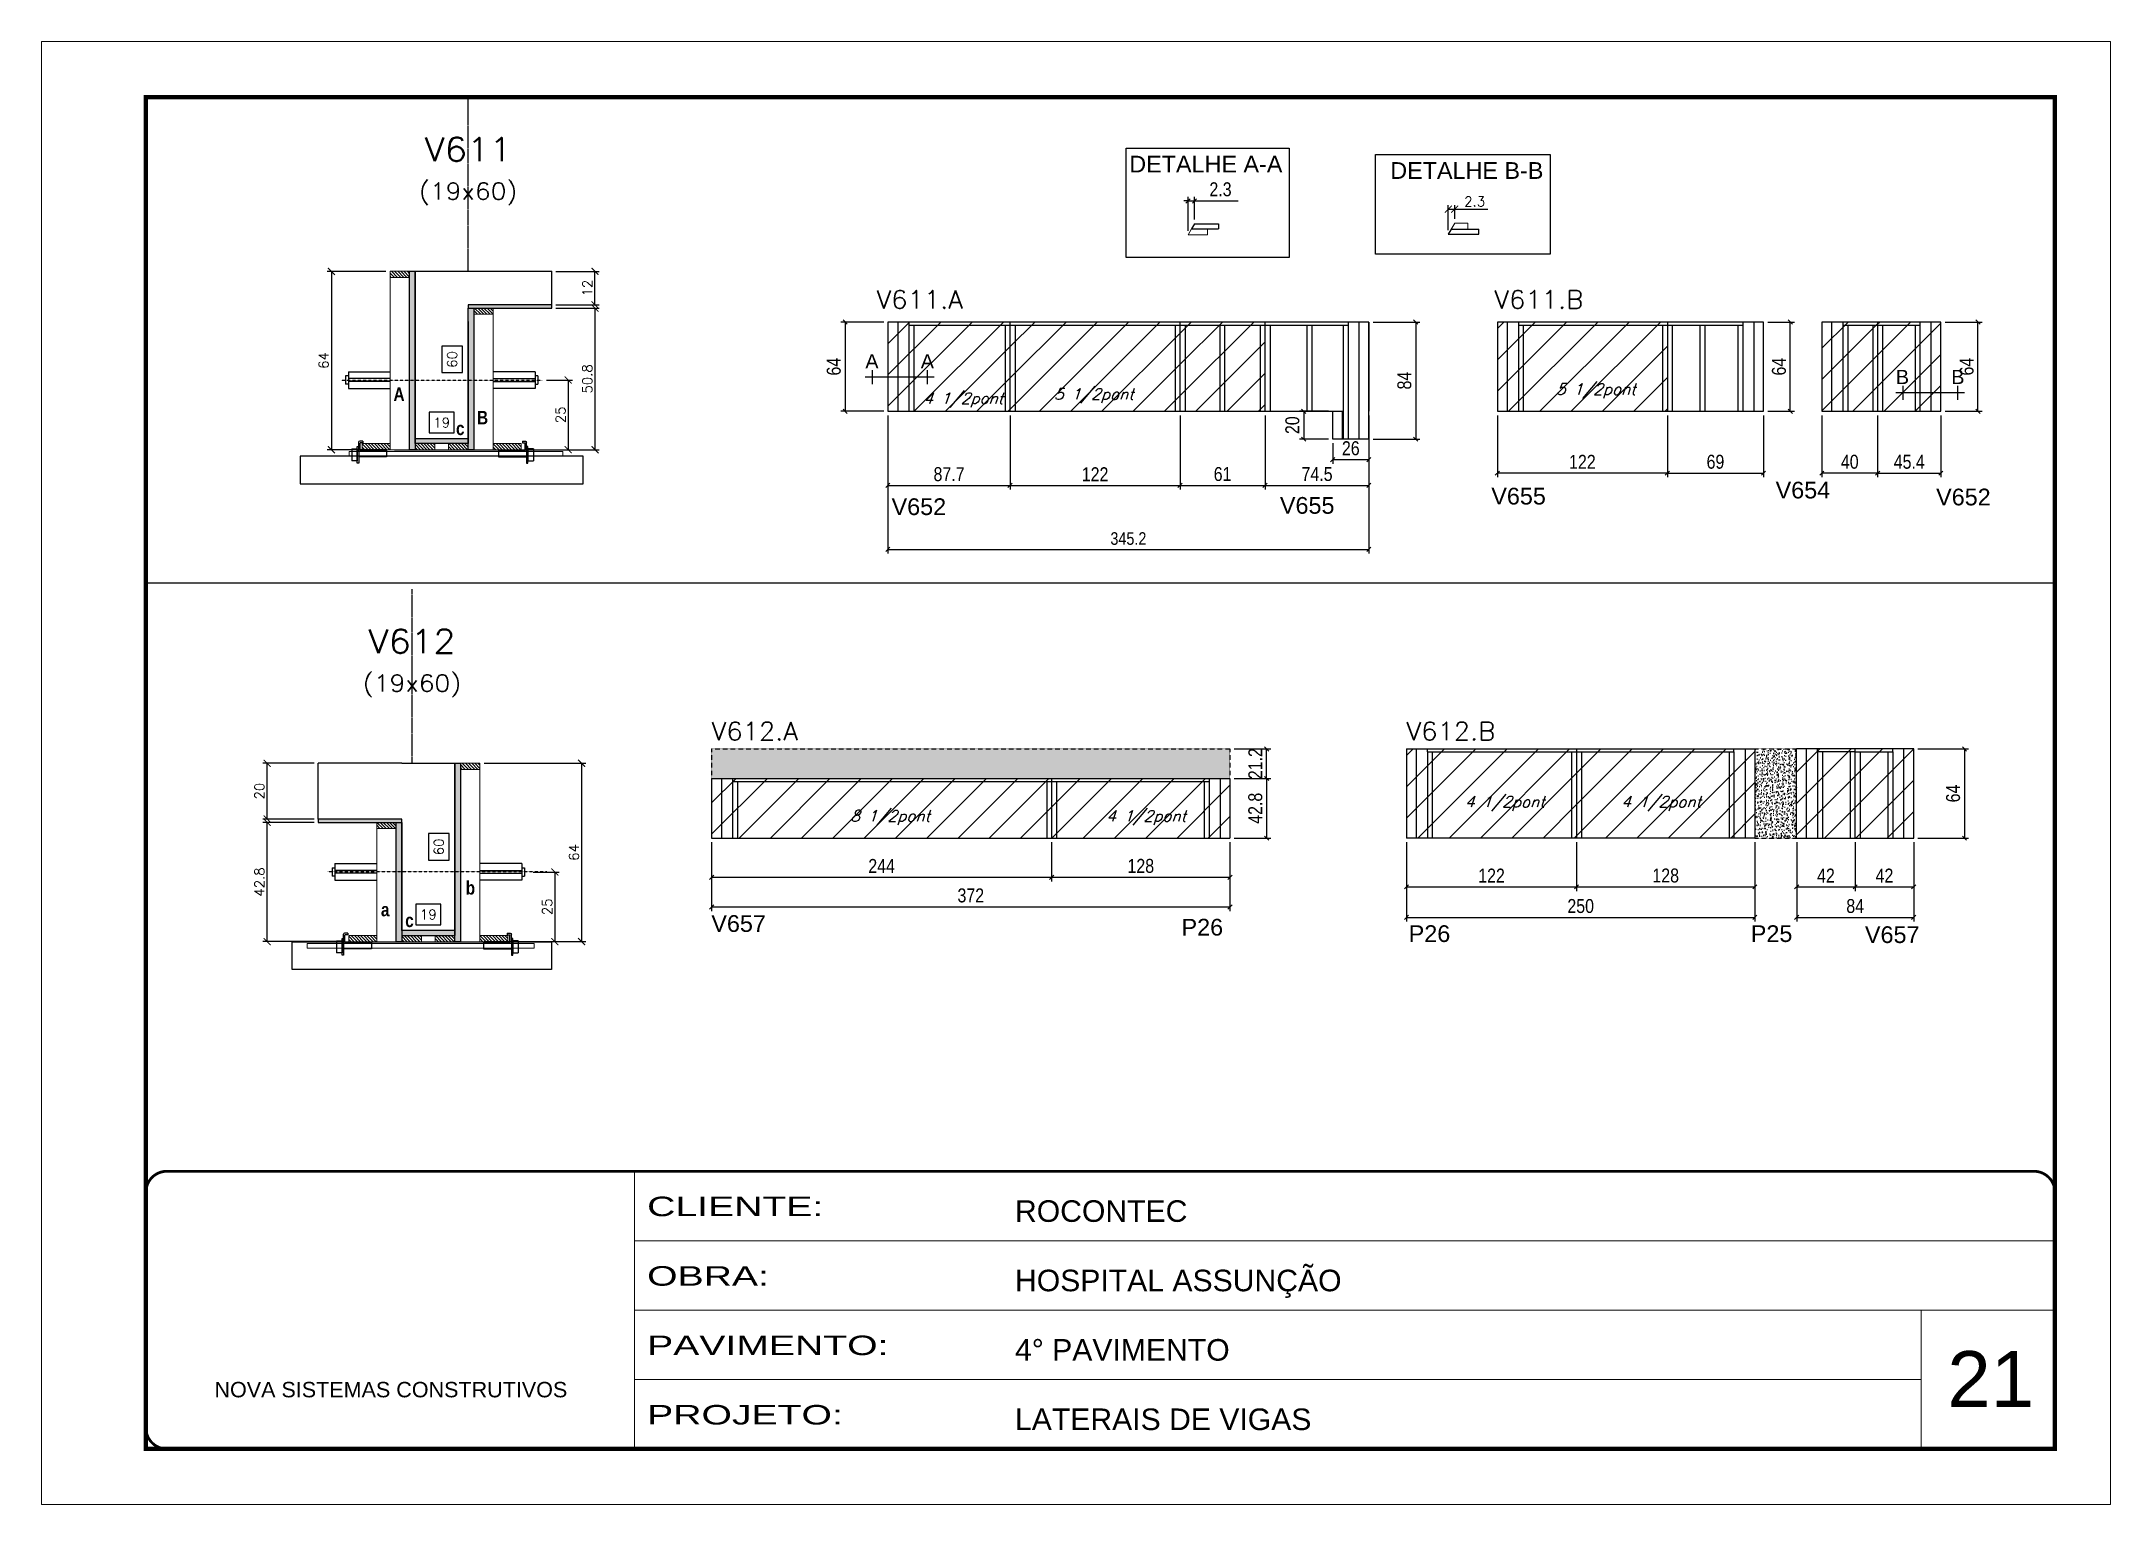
# Model space of a CAD drawing. Extents: x -20960 to -5926, y -2106 to 21915.
# Drawn here: x -12207 to -10722, y 15123 to 16173 of the extents above; entities that cross this region are included whole.
import ezdxf
from ezdxf.enums import TextEntityAlignment as Align

# ---------------------------------------------------------------- set-up
doc = ezdxf.new("R2010")
doc.units = 0
for name, pattern in [('CONTINUO', [0]), ('DASHED', [0.75, 0.5, -0.25]), ('HIDDEN', [0.375, 0.25, -0.125])]:
    doc.linetypes.add(name, pattern=pattern)
doc.layers.add('00 - FELIPE', color=2, linetype='Continuous', plot=False)
for name, color, linetype in [('5', 5, 'Continuous'), ('barrote', 251, 'Continuous'), ('COTA', 241, 'Continuous'), ('Cota Seção (2x)', 4, 'Continuous'), ('detalhes', 4, 'Continuous'), ('Painéis', 200, 'Continuous'), ('presilha', 1, 'Continuous'), ('Reaproveitamento', 251, 'Continuous'), ('SARR_2.2x7', 40, 'Continuous'), ('SARR_3.5x7', 81, 'Continuous'), ('TENSOR', 3, 'Continuous'), ('texto', 7, 'Continuous'), ('Texto de Titulo', 7, 'Continuous'), ('Texto Qtd Sarr', 242, 'Continuous')]:
    doc.layers.add(name, color=color, linetype=linetype)
for name, color, linetype, lineweight in [('CARIMBO', 255, 'Continuous', 9), ('CONCRETO', 251, 'Continuous', 25), ('Folhas', 255, 'Continuous', 9), ('Hachura', 251, 'Continuous', 9), ('Madeira', 126, 'Continuous', 18), ('Sarr 2.2x7', 40, 'Continuous', 9), ('SARRAFO DE PRESSAO', 251, 'DASHED', 9), ('SCO-___-LAJ', 2, 'Continuous', 0), ('Texto Seção', 7, 'Continuous', 15)]:
    doc.layers.add(name, color=color, linetype=linetype, lineweight=lineweight)
doc.styles.add('ARIAL', font='arial.ttf')
doc.styles.add('COTA TECNICA', font='techl___.ttf', dxfattribs={"height": 10})
doc.styles.add('COTA TECNICA-50', font='techl___.ttf', dxfattribs={"height": 9})
doc.styles.add('REGUA-120', font='ROMANS.shx', dxfattribs={"height": 15})
doc.styles.add('Romans', font='romans.shx')
doc.styles.get("Standard").update_dxf_attribs({"font": 'arial.ttf'})
doc.styles.add('TECNICA', font='techb___.ttf', dxfattribs={"height": 10})
doc.styles.add('Tecnologia', font='')
doc.styles.get('Tecnologia').set_extended_font_data('Forgotten Futurist')
doc.dimstyles.new('COTA PAINEL-50', dxfattribs={"dimtxt": 9, "dimasz": 3, "dimexe": 3, "dimexo": 3, "dimgap": 3, "dimtad": 1, "dimdec": 1, "dimzin": 12, "dimdsep": 46, "dimtxsty": 'COTA TECNICA-50', "dimblk1": 'OBLIQUE', "dimblk2": 'OBLIQUE', "dimsah": 1, "dimcen": 0.9, "dimclrd": 4, "dimclre": 4, "dimclrt": 240, "dimadec": 1, "dimazin": 3, "dimtfac": 1, "dimtdec": 1, "dimtmove": 0, "dimatfit": 3, "dimfxl": 1, "dimtolj": 1, "dimtzin": 12, "dimarcsym": 0})
doc.dimstyles.new('Cota Seção (2x)', dxfattribs={"dimtxt": 7, "dimasz": 5, "dimexe": 3, "dimexo": 3, "dimgap": 2, "dimtad": 3, "dimdec": 1, "dimlfac": 0.5, "dimzin": 12, "dimdsep": 46, "dimtxsty": 'Romans', "dimblk": 'ARCHTICK', "dimcen": 0, "dimclrd": 4, "dimclre": 4, "dimclrt": 1, "dimadec": 1, "dimazin": 3, "dimtfac": 1, "dimtdec": 1, "dimtmove": 0, "dimatfit": 3, "dimldrblk": 'OBLIQUE', "dimfxl": 1, "dimtolj": 1, "dimtzin": 12, "dimarcsym": 0})
doc.dimstyles.new('Cota Seção interna', dxfattribs={"dimtxt": 7, "dimasz": 6, "dimexe": 0.18, "dimexo": 2, "dimgap": -4, "dimtad": 3, "dimdec": 1, "dimlfac": 0.5, "dimzin": 12, "dimdsep": 46, "dimtxsty": 'Romans', "dimblk": 'ARCHTICK', "dimcen": 0.09, "dimse1": 1, "dimse2": 1, "dimsd1": 1, "dimsd2": 1, "dimclrd": 180, "dimclre": 5, "dimclrt": 1, "dimadec": 0, "dimazin": 3, "dimtfac": 1, "dimtdec": 1, "dimtofl": 0, "dimtmove": 0, "dimatfit": 3, "dimldrblk": 'ARCHTICK', "dimfxl": 1, "dimtolj": 1, "dimtzin": 0, "dimarcsym": 0})
doc.dimstyles.new('PAINEL', dxfattribs={"dimtxt": 10, "dimasz": 3, "dimexe": 3, "dimexo": 3, "dimgap": 3, "dimtad": 1, "dimdec": 1, "dimzin": 12, "dimdsep": 46, "dimtxsty": 'COTA TECNICA', "dimblk1": 'OBLIQUE', "dimblk2": 'OBLIQUE', "dimsah": 1, "dimcen": 0.9, "dimclrd": 4, "dimclre": 4, "dimclrt": 240, "dimadec": 1, "dimazin": 3, "dimtfac": 1, "dimtdec": 1, "dimtmove": 0, "dimatfit": 3, "dimfxl": 1, "dimtolj": 1, "dimtzin": 12, "dimarcsym": 0})
pattern_1 = [(45, (-144424.823, -17856.662), (-11.2253202, 11.2253202), [])]
pattern_2 = [(45, (-144424.823, -18267.501), (-11.2253202, 11.2253202), [])]
pattern_3 = [(45, (-152487.29, -11421.81), (-11.2253202, 11.2253202), [])]

msp = doc.modelspace()

# ---------------------------------------------------------------- texts
at = {"layer": '5', "color": 7, "linetype": 'Continuous'}
for s, p in [('DETALHE A-A', (-11426.27, 16078.47)), ('DETALHE B-B', (-11238.97, 16073.85))]:
    msp.add_text(s, height=12, rotation=359.99996, dxfattribs=at).set_placement(p)
at = {"layer": '5', "linetype": 'Continuous'}
for s, p in [('V655', (-11318.15, 15833.55)), ('V655', (-11166.44, 15840.19)), ('V654', (-10962.4, 15844.53)), ('V652', (-10847.22, 15839.57)), ('V652', (-11596.84, 15832.62)), ('V657', (-11726.2, 15533.49)), ('P26', (-11388.75, 15530.86)), ('P26', (-11225.72, 15526.25)), ('P25', (-10980.22, 15526.25)), ('V657', (-10898.31, 15525.51))]:
    msp.add_text(s, height=12, rotation=0.00004, dxfattribs=at).set_placement(p)
at = {"layer": 'CARIMBO', "style": 'ARIAL'}
msp.add_text('21', height=40, dxfattribs=at).set_placement((-10839.14, 15192.66))
at = {"layer": 'detalhes', "color": 0, "linetype": 'Continuous', "style": 'ARIAL'}
for s, p in [('A', (-11610.95, 15942.91)), ('A', (-11571.19, 15942.91)), ('B', (-10871.4, 15931.7)), ('B', (-10831.64, 15931.7))]:
    msp.add_text(s, height=10.22, dxfattribs=at).set_placement(p, align=Align.MIDDLE_CENTER)
at = {"layer": 'detalhes', "style": 'TECNICA'}
for s, p in [('A', (-11954.31, 15914.55)), ('B', (-11894.35, 15897.71)), ('c', (-11909.45, 15890.01)), ('b', (-11902.48, 15560.28)), ('a', (-11963.31, 15544.66)), ('c', (-11945.89, 15536.96))]:
    msp.add_text(s, height=9.6, dxfattribs=at).set_placement(p)
at = {"layer": 'texto', "color": 2, "char_height": 8, "attachment_point": 5, "style": 'Romans'}
for s, insert in [('{\\Q19;\\C256;4 1/2pont}', (-11545.36, 15915.08)), ('{\\Q19;\\C256;5 1/2pont}', (-11451.71, 15918.13)), ('{\\Q19;\\C256;5 1/2pont}', (-11091.44, 15921.66)), ('{\\Q19;\\C256;8 1/2pont}', (-11597.87, 15615.41)), ('{\\Q19;\\C256;4 1/2pont}', (-11414.14, 15615.38)), ('{\\Q19;\\C256;4 1/2pont}', (-11156.76, 15625.58)), ('{\\Q19;\\C256;4 1/2pont}', (-11044.56, 15625.58))]:
    msp.add_mtext(s, dxfattribs=dict(at, insert=insert))
at = {"layer": 'Texto Seção', "style": 'REGUA-120', "width": 1.05}
for s, p in [('V611.A', (-11607.64, 15980.79)), ('V611.B', (-11164.22, 15980.79)), ('V612.A', (-11725.98, 15671.02)), ('V612.B', (-11227.32, 15671.02))]:
    msp.add_text(s, height=13, dxfattribs=at).set_placement(p)

# ---------------------------------------------------------------- blocks, each defined once
blk = doc.blocks.new('9999999999')
at = {"color": 30, "linetype": 'CONTINUO'}
for p, q in [((98564.6, 34230.2), (98564.6, 34429.4)), ((98564.6, 34379.6), (99584, 34379.6)), ((98564.6, 34329.8), (99488, 34329.8)), ((99584, 34329.8), (99488, 34329.8)), ((99488, 34329.8), (99488, 34230.2)), ((98564.6, 34280), (99488, 34280))]:
    blk.add_line(p, q, dxfattribs=at)
at = {"color": 30, "linetype": 'CONTINUO', "const_width": 2}
blk.add_lwpolyline([(99584, 34230.2), (99584, 34414.4, 0.414214), (99569, 34429.4), (98229, 34429.4, 0.414214), (98214, 34414.4), (98214, 34245.2, 0.414214), (98229, 34230.2), (99584, 34230.2)], format="xyb", dxfattribs=at)
at = {"layer": 'Folhas'}
blk.add_lwpolyline([(98139, 34190.2), (99624, 34190.2), (99624, 35240.2), (98139, 35240.2)], close=True, dxfattribs=at)
at = {"layer": 'Folhas', "color": 30, "const_width": 3}
blk.add_lwpolyline([(98214, 34230.2), (99584, 34230.2), (99584, 35200.2), (98214, 35200.2)], close=True, dxfattribs=at)
at = {"color": 7, "linetype": 'Continuous', "ltscale": 5, "style": 'ARIAL'}
for s, height, p in [('ROCONTEC', 15.48, (98837.7, 34393.1)), ('HOSPITAL ASSUNÇÃO', 15.483, (98837.7, 34343.3)), ('4° PAVIMENTO', 15.483, (98837.7, 34293.5)), ('NOVA SISTEMAS CONSTRUTIVOS', 11.059, (98263.2, 34267.2)), ('LATERAIS DE VIGAS', 15.483, (98837.7, 34243.7))]:
    blk.add_text(s, height=height, dxfattribs=at).set_placement(p)
at = {"layer": 'Folhas', "color": 7, "style": 'Tecnologia', "width": 1.5}
for s, p in [('CLIENTE:', (98573.7, 34397.2)), ('OBRA:', (98573.7, 34347.3)), ('PAVIMENTO:', (98573.7, 34297.5)), ('PROJETO:', (98573.7, 34247.7))]:
    blk.add_text(s, height=14, dxfattribs=at).set_placement(p)
blk = doc.blocks.new('titulo1')
at = {"layer": 'Defpoints', "color": 252, "linetype": 'HIDDEN', "ltscale": 2}
blk.add_line((0, 0), (0, 125), dxfattribs=at)
at = {"layer": 'Defpoints', "style": 'Romans', "oblique": 15}
blk.add_attdef('FOLHA', text='', height=10, dxfattribs=at).set_placement((0, 15.6), align=Align.MIDDLE_CENTER)
at = {"layer": 'Texto Qtd Sarr', "color": 3, "style": 'Romans', "oblique": 15}
for tag, height, p in [('TITULO', 17, (0, 71.4)), ('SEÇÃO', 12, (0, 41.5))]:
    blk.add_attdef(tag, text='', height=height, dxfattribs=at).set_placement(p, align=Align.MIDDLE_CENTER)
blk = doc.blocks.new('_ArchTick')
at = {"color": 0, "linetype": 'ByBlock', "const_width": 0.15}
blk.add_lwpolyline([(-0.5, -0.5), (0.5, 0.5)], dxfattribs=at)
blk = doc.blocks.new('*D613')
at = {"layer": 'COTA', "color": 4, "lineweight": -2, "transparency": 16777216}
for p, q in [((-12011.3, 15612.1), (-12048, 15612.1)), ((-12045, 15526.5), (-12045, 15612.1)), ((-11993.7, 15526.5), (-12048, 15526.5))]:
    blk.add_line(p, q, dxfattribs=at)
at = {"layer": 'Defpoints', "color": 0, "transparency": 16777216}
for p in [(-12045, 15612.1), (-12008.3, 15612.1), (-11990.7, 15526.5)]:
    blk.add_point(p, dxfattribs=at)
at = {"layer": 'COTA', "color": 4, "lineweight": -2, "transparency": 16777216, "xscale": 5, "yscale": 5, "zscale": 5}
for p, rotation in [((-12045, 15612.1), 90), ((-12045, 15526.5), 270)]:
    blk.add_blockref('_ArchTick', p, dxfattribs=dict(at, rotation=rotation))
at = {"layer": 'COTA', "color": 1, "transparency": 16777216, "insert": (-12050.5, 15569.3), "char_height": 7, "attachment_point": 5, "rotation": 90, "style": 'Romans'}
blk.add_mtext('\\A1;42.8', dxfattribs=at)
blk = doc.blocks.new('_Oblique')
at = {"color": 0, "linetype": 'ByBlock', "lineweight": -2}
blk.add_line((-0.5, -0.5), (0.5, 0.5), dxfattribs=at)
blk = doc.blocks.new('*D614')
at = {"layer": 'COTA', "color": 4, "lineweight": -2, "transparency": 16777216}
for p, q in [((-12011.3, 15654.5), (-12048, 15654.5)), ((-12045, 15614.5), (-12045, 15654.5)), ((-12011.3, 15614.5), (-12048, 15614.5))]:
    blk.add_line(p, q, dxfattribs=at)
at = {"layer": 'Defpoints', "color": 0, "transparency": 16777216}
for p in [(-12045, 15654.5), (-12008.3, 15654.5), (-12008.3, 15614.5)]:
    blk.add_point(p, dxfattribs=at)
at = {"layer": 'COTA', "color": 4, "lineweight": -2, "transparency": 16777216, "xscale": 5, "yscale": 5, "zscale": 5}
for p, rotation in [((-12045, 15654.5), 90), ((-12045, 15614.5), 270)]:
    blk.add_blockref('_ArchTick', p, dxfattribs=dict(at, rotation=rotation))
at = {"layer": 'COTA', "color": 1, "transparency": 16777216, "insert": (-12050.5, 15634.5), "char_height": 7, "attachment_point": 5, "rotation": 90, "style": 'Romans'}
blk.add_mtext('\\A1;20', dxfattribs=at)
blk = doc.blocks.new('*D615')
at = {"layer": 'Cota Seção (2x)', "color": 180, "lineweight": -2, "transparency": 16777216}
for p, q in [((-11914.3, 15604), (-11929.3, 15604)), ((-11929.3, 15604), (-11929.3, 15585)), ((-11914.3, 15585), (-11914.3, 15604)), ((-11929.3, 15585), (-11914.3, 15585))]:
    blk.add_line(p, q, dxfattribs=at)
at = {"layer": 'Defpoints', "color": 0, "transparency": 16777216}
for p in [(-11948.3, 15654.5), (-11910.3, 15654.5), (-11948.3, 15534.5)]:
    blk.add_point(p, dxfattribs=at)
at = {"layer": 'Cota Seção (2x)', "color": 1, "transparency": 16777216, "insert": (-11921.8, 15594.5), "char_height": 7, "attachment_point": 5, "rotation": 90, "style": 'Romans'}
blk.add_mtext('\\A1;60', dxfattribs=at)
blk = doc.blocks.new('PRESILHA METÁLICA 1')
at = {"layer": 'presilha'}
for p, q in [((0, 13), (6, 13)), ((0, 13), (0, 0)), ((6, 0), (0, 0)), ((6, 15.5), (7.5, 15.5)), ((6, -2.5), (6, 15.5)), ((6, 13), (6, 0)), ((7.5, 10.6), (7.5, 19.9)), ((7.5, 15.5), (7.5, -2.5)), ((37.5, 4.1), (7.5, 4.1)), ((12, 21), (8.6, 21)), ((9, 11.6), (9, 18.9)), ((12, 19.5), (9.6, 19.5)), ((37.5, 11), (9.6, 11)), ((12, 21), (12, 19.5)), ((37.5, 11), (37.5, 4.1)), ((7.5, -2.5), (6, -2.5))]:
    blk.add_line(p, q, dxfattribs=at)
for centre, radius, start, end in [((8.6, 19.9), 1.14, 90, 180), ((9.6, 18.9), 0.57, 90, 180), ((9.6, 11.6), 0.57, 180, 270)]:
    blk.add_arc(centre, radius, start, end, dxfattribs=at)
blk = doc.blocks.new('*D616')
at = {"layer": 'Cota Seção (2x)', "color": 180, "lineweight": -2, "transparency": 16777216}
for p, q in [((-11920.3, 15553.5), (-11938.3, 15553.5)), ((-11938.3, 15553.5), (-11938.3, 15538.5)), ((-11920.3, 15538.5), (-11920.3, 15553.5)), ((-11938.3, 15538.5), (-11920.3, 15538.5))]:
    blk.add_line(p, q, dxfattribs=at)
at = {"layer": 'Defpoints', "color": 0, "transparency": 16777216}
for p in [(-11948.3, 15534.5), (-11948.3, 15526.5), (-11910.3, 15526.5)]:
    blk.add_point(p, dxfattribs=at)
at = {"layer": 'Cota Seção (2x)', "color": 1, "transparency": 16777216, "insert": (-11929.3, 15546), "char_height": 7, "attachment_point": 5, "style": 'Romans'}
blk.add_mtext('\\A1;19', dxfattribs=at)
blk = doc.blocks.new('*D707')
at = {"layer": 'COTA', "color": 4, "lineweight": -2, "transparency": 16777216}
for p, q in [((-11889.3, 15654.5), (-11816.3, 15654.5)), ((-11819.3, 15654.5), (-11819.3, 15526.5)), ((-11889.3, 15526.5), (-11816.3, 15526.5))]:
    blk.add_line(p, q, dxfattribs=at)
at = {"layer": 'Defpoints', "color": 0, "transparency": 16777216}
for p in [(-11892.3, 15654.5), (-11892.3, 15526.5), (-11819.3, 15526.5)]:
    blk.add_point(p, dxfattribs=at)
at = {"layer": 'COTA', "color": 4, "lineweight": -2, "transparency": 16777216, "xscale": 5, "yscale": 5, "zscale": 5}
for p, rotation in [((-11819.3, 15654.5), 90), ((-11819.3, 15526.5), 270)]:
    blk.add_blockref('_ArchTick', p, dxfattribs=dict(at, rotation=rotation))
at = {"layer": 'COTA', "color": 1, "transparency": 16777216, "insert": (-11824.8, 15590.5), "char_height": 7, "attachment_point": 5, "rotation": 90, "style": 'Romans'}
blk.add_mtext('\\A1;64', dxfattribs=at)
blk = doc.blocks.new('*D708')
at = {"layer": 'COTA', "color": 4, "linetype": 'ByBlock', "lineweight": -2, "transparency": 16777216}
for p, q in [((-11726, 15597.8), (-11726, 15569.7)), ((-11482, 15597.8), (-11482, 15569.7)), ((-11726, 15572.7), (-11482, 15572.7))]:
    blk.add_line(p, q, dxfattribs=at)
at = {"layer": 'Defpoints', "color": 0, "linetype": 'ByBlock', "transparency": 16777216}
for p in [(-11726, 15600.8), (-11482, 15600.8), (-11482, 15572.7)]:
    blk.add_point(p, dxfattribs=at)
at = {"layer": 'COTA', "color": 4, "linetype": 'ByBlock', "lineweight": -2, "transparency": 16777216, "xscale": 3, "yscale": 3, "zscale": 3, "rotation": 180}
blk.add_blockref('_Oblique', (-11726, 15572.7), dxfattribs=at)
at = {"layer": 'COTA', "color": 4, "linetype": 'ByBlock', "lineweight": -2, "transparency": 16777216, "xscale": 3, "yscale": 3, "zscale": 3}
blk.add_blockref('_Oblique', (-11482, 15572.7), dxfattribs=at)
at = {"layer": 'COTA', "color": 240, "linetype": 'ByBlock', "transparency": 16777216, "insert": (-11604, 15580.8), "char_height": 10, "attachment_point": 5, "style": 'COTA TECNICA'}
blk.add_mtext('\\A1;244', dxfattribs=at)
blk = doc.blocks.new('*D709')
at = {"layer": 'COTA', "color": 4, "linetype": 'ByBlock', "lineweight": -2, "transparency": 16777216}
for p, q in [((-11482, 15597.8), (-11482, 15569.7)), ((-11354, 15597.8), (-11354, 15569.7)), ((-11482, 15572.7), (-11354, 15572.7))]:
    blk.add_line(p, q, dxfattribs=at)
at = {"layer": 'Defpoints', "color": 0, "linetype": 'ByBlock', "transparency": 16777216}
for p in [(-11482, 15600.8), (-11354, 15600.8), (-11354, 15572.7)]:
    blk.add_point(p, dxfattribs=at)
at = {"layer": 'COTA', "color": 4, "linetype": 'ByBlock', "lineweight": -2, "transparency": 16777216, "xscale": 3, "yscale": 3, "zscale": 3, "rotation": 180}
blk.add_blockref('_Oblique', (-11482, 15572.7), dxfattribs=at)
at = {"layer": 'COTA', "color": 4, "linetype": 'ByBlock', "lineweight": -2, "transparency": 16777216, "xscale": 3, "yscale": 3, "zscale": 3}
blk.add_blockref('_Oblique', (-11354, 15572.7), dxfattribs=at)
at = {"layer": 'COTA', "color": 240, "linetype": 'ByBlock', "transparency": 16777216, "insert": (-11418, 15580.8), "char_height": 10, "attachment_point": 5, "style": 'COTA TECNICA'}
blk.add_mtext('\\A1;128', dxfattribs=at)
blk = doc.blocks.new('*D710')
at = {"layer": 'COTA', "color": 4, "linetype": 'ByBlock', "lineweight": -2, "transparency": 16777216}
for p, q in [((-11351, 15643.6), (-11324.7, 15643.6)), ((-11327.7, 15643.6), (-11327.7, 15600.8)), ((-11351, 15600.8), (-11324.7, 15600.8))]:
    blk.add_line(p, q, dxfattribs=at)
at = {"layer": 'Defpoints', "color": 0, "linetype": 'ByBlock', "transparency": 16777216}
for p in [(-11354, 15643.6), (-11354, 15600.8), (-11327.7, 15600.8)]:
    blk.add_point(p, dxfattribs=at)
at = {"layer": 'COTA', "color": 4, "linetype": 'ByBlock', "lineweight": -2, "transparency": 16777216, "xscale": 3, "yscale": 3, "zscale": 3}
for p, rotation in [((-11327.7, 15643.6), 90), ((-11327.7, 15600.8), 270)]:
    blk.add_blockref('_Oblique', p, dxfattribs=dict(at, rotation=rotation))
at = {"layer": 'COTA', "color": 240, "linetype": 'ByBlock', "transparency": 16777216, "insert": (-11335.8, 15622.2), "char_height": 10, "attachment_point": 5, "rotation": 90, "style": 'COTA TECNICA'}
blk.add_mtext('\\A1;42.8', dxfattribs=at)
blk = doc.blocks.new('*D711')
at = {"layer": 'COTA', "color": 4, "linetype": 'ByBlock', "lineweight": -2, "transparency": 16777216}
for p, q in [((-11351, 15664.8), (-11324.7, 15664.8)), ((-11327.7, 15643.6), (-11327.7, 15664.8)), ((-11351, 15643.6), (-11324.7, 15643.6))]:
    blk.add_line(p, q, dxfattribs=at)
at = {"layer": 'Defpoints', "color": 0, "linetype": 'ByBlock', "transparency": 16777216}
for p in [(-11354, 15664.8), (-11327.7, 15664.8), (-11354, 15643.6)]:
    blk.add_point(p, dxfattribs=at)
at = {"layer": 'COTA', "color": 4, "linetype": 'ByBlock', "lineweight": -2, "transparency": 16777216, "xscale": 3, "yscale": 3, "zscale": 3}
for p, rotation in [((-11327.7, 15664.8), 90), ((-11327.7, 15643.6), 270)]:
    blk.add_blockref('_Oblique', p, dxfattribs=dict(at, rotation=rotation))
at = {"layer": 'COTA', "color": 240, "linetype": 'ByBlock', "transparency": 16777216, "insert": (-11335.8, 15654.2), "char_height": 10, "attachment_point": 5, "rotation": 90, "style": 'COTA TECNICA'}
blk.add_mtext('\\A1;21.2', dxfattribs=at)
blk = doc.blocks.new('*D712')
at = {"layer": 'COTA', "color": 4, "linetype": 'ByBlock', "lineweight": -2, "transparency": 16777216}
for p, q in [((-11227.3, 15597.8), (-11227.3, 15562.8)), ((-11105.3, 15597.8), (-11105.3, 15562.8)), ((-11227.3, 15565.8), (-11105.3, 15565.8))]:
    blk.add_line(p, q, dxfattribs=at)
at = {"layer": 'Defpoints', "color": 0, "linetype": 'ByBlock', "transparency": 16777216}
for p in [(-11227.3, 15600.8), (-11105.3, 15600.8), (-11105.3, 15565.8)]:
    blk.add_point(p, dxfattribs=at)
at = {"layer": 'COTA', "color": 4, "linetype": 'ByBlock', "lineweight": -2, "transparency": 16777216, "xscale": 3, "yscale": 3, "zscale": 3, "rotation": 180}
blk.add_blockref('_Oblique', (-11227.3, 15565.8), dxfattribs=at)
at = {"layer": 'COTA', "color": 4, "linetype": 'ByBlock', "lineweight": -2, "transparency": 16777216, "xscale": 3, "yscale": 3, "zscale": 3}
blk.add_blockref('_Oblique', (-11105.3, 15565.8), dxfattribs=at)
at = {"layer": 'COTA', "color": 240, "linetype": 'ByBlock', "transparency": 16777216, "insert": (-11166.3, 15573.9), "char_height": 10, "attachment_point": 5, "style": 'COTA TECNICA'}
blk.add_mtext('\\A1;122', dxfattribs=at)
blk = doc.blocks.new('*D713')
at = {"layer": 'COTA', "color": 4, "linetype": 'ByBlock', "lineweight": -2, "transparency": 16777216}
for p, q in [((-11105.3, 15597.8), (-11105.3, 15562.8)), ((-10977.3, 15597.8), (-10977.3, 15562.8)), ((-11105.3, 15565.8), (-10977.3, 15565.8))]:
    blk.add_line(p, q, dxfattribs=at)
at = {"layer": 'Defpoints', "color": 0, "linetype": 'ByBlock', "transparency": 16777216}
for p in [(-11105.3, 15600.8), (-10977.3, 15600.8), (-10977.3, 15565.8)]:
    blk.add_point(p, dxfattribs=at)
at = {"layer": 'COTA', "color": 4, "linetype": 'ByBlock', "lineweight": -2, "transparency": 16777216, "xscale": 3, "yscale": 3, "zscale": 3, "rotation": 180}
blk.add_blockref('_Oblique', (-11105.3, 15565.8), dxfattribs=at)
at = {"layer": 'COTA', "color": 4, "linetype": 'ByBlock', "lineweight": -2, "transparency": 16777216, "xscale": 3, "yscale": 3, "zscale": 3}
blk.add_blockref('_Oblique', (-10977.3, 15565.8), dxfattribs=at)
at = {"layer": 'COTA', "color": 240, "linetype": 'ByBlock', "transparency": 16777216, "insert": (-11041.3, 15573.9), "char_height": 10, "attachment_point": 5, "style": 'COTA TECNICA'}
blk.add_mtext('\\A1;128', dxfattribs=at)
blk = doc.blocks.new('*D714')
at = {"layer": 'COTA', "color": 4, "linetype": 'ByBlock', "lineweight": -2, "transparency": 16777216}
for p, q in [((-10947.3, 15597.8), (-10947.3, 15562.8)), ((-10905.3, 15597.8), (-10905.3, 15562.8)), ((-10947.3, 15565.8), (-10905.3, 15565.8))]:
    blk.add_line(p, q, dxfattribs=at)
at = {"layer": 'Defpoints', "color": 0, "linetype": 'ByBlock', "transparency": 16777216}
for p in [(-10947.3, 15600.8), (-10905.3, 15600.8), (-10905.3, 15565.8)]:
    blk.add_point(p, dxfattribs=at)
at = {"layer": 'COTA', "color": 4, "linetype": 'ByBlock', "lineweight": -2, "transparency": 16777216, "xscale": 3, "yscale": 3, "zscale": 3, "rotation": 180}
blk.add_blockref('_Oblique', (-10947.3, 15565.8), dxfattribs=at)
at = {"layer": 'COTA', "color": 4, "linetype": 'ByBlock', "lineweight": -2, "transparency": 16777216, "xscale": 3, "yscale": 3, "zscale": 3}
blk.add_blockref('_Oblique', (-10905.3, 15565.8), dxfattribs=at)
at = {"layer": 'COTA', "color": 240, "linetype": 'ByBlock', "transparency": 16777216, "insert": (-10926.3, 15573.9), "char_height": 10, "attachment_point": 5, "style": 'COTA TECNICA'}
blk.add_mtext('\\A1;42', dxfattribs=at)
blk = doc.blocks.new('*D715')
at = {"layer": 'COTA', "color": 4, "linetype": 'ByBlock', "lineweight": -2, "transparency": 16777216}
for p, q in [((-10905.3, 15597.8), (-10905.3, 15562.8)), ((-10863.3, 15597.8), (-10863.3, 15562.8)), ((-10905.3, 15565.8), (-10863.3, 15565.8))]:
    blk.add_line(p, q, dxfattribs=at)
at = {"layer": 'Defpoints', "color": 0, "linetype": 'ByBlock', "transparency": 16777216}
for p in [(-10905.3, 15600.8), (-10863.3, 15600.8), (-10863.3, 15565.8)]:
    blk.add_point(p, dxfattribs=at)
at = {"layer": 'COTA', "color": 4, "linetype": 'ByBlock', "lineweight": -2, "transparency": 16777216, "xscale": 3, "yscale": 3, "zscale": 3, "rotation": 180}
blk.add_blockref('_Oblique', (-10905.3, 15565.8), dxfattribs=at)
at = {"layer": 'COTA', "color": 4, "linetype": 'ByBlock', "lineweight": -2, "transparency": 16777216, "xscale": 3, "yscale": 3, "zscale": 3}
blk.add_blockref('_Oblique', (-10863.3, 15565.8), dxfattribs=at)
at = {"layer": 'COTA', "color": 240, "linetype": 'ByBlock', "transparency": 16777216, "insert": (-10884.3, 15573.9), "char_height": 10, "attachment_point": 5, "style": 'COTA TECNICA'}
blk.add_mtext('\\A1;42', dxfattribs=at)
blk = doc.blocks.new('*D716')
at = {"layer": 'COTA', "color": 4, "linetype": 'ByBlock', "lineweight": -2, "transparency": 16777216}
for p, q in [((-10860.3, 15664.8), (-10823.9, 15664.8)), ((-10826.9, 15664.8), (-10826.9, 15600.8)), ((-10860.3, 15600.8), (-10823.9, 15600.8))]:
    blk.add_line(p, q, dxfattribs=at)
at = {"layer": 'Defpoints', "color": 0, "linetype": 'ByBlock', "transparency": 16777216}
for p in [(-10863.3, 15664.8), (-10863.3, 15600.8), (-10826.9, 15600.8)]:
    blk.add_point(p, dxfattribs=at)
at = {"layer": 'COTA', "color": 4, "linetype": 'ByBlock', "lineweight": -2, "transparency": 16777216, "xscale": 3, "yscale": 3, "zscale": 3}
for p, rotation in [((-10826.9, 15664.8), 90), ((-10826.9, 15600.8), 270)]:
    blk.add_blockref('_Oblique', p, dxfattribs=dict(at, rotation=rotation))
at = {"layer": 'COTA', "color": 240, "linetype": 'ByBlock', "transparency": 16777216, "insert": (-10835, 15632.8), "char_height": 10, "attachment_point": 5, "rotation": 90, "style": 'COTA TECNICA'}
blk.add_mtext('\\A1;64', dxfattribs=at)
blk = doc.blocks.new('*D617')
at = {"layer": 'COTA', "color": 4, "lineweight": -2, "transparency": 16777216}
for p, q in [((-11854, 15576.4), (-11835.5, 15576.4)), ((-11838.5, 15576.4), (-11838.5, 15526.5)), ((-11854, 15526.5), (-11835.5, 15526.5))]:
    blk.add_line(p, q, dxfattribs=at)
at = {"layer": 'Defpoints', "color": 0, "transparency": 16777216}
for p in [(-11857, 15576.4), (-11857, 15526.5), (-11838.5, 15526.5)]:
    blk.add_point(p, dxfattribs=at)
at = {"layer": 'COTA', "color": 4, "lineweight": -2, "transparency": 16777216, "xscale": 5, "yscale": 5, "zscale": 5}
for p, rotation in [((-11838.5, 15576.4), 90), ((-11838.5, 15526.5), 270)]:
    blk.add_blockref('_ArchTick', p, dxfattribs=dict(at, rotation=rotation))
at = {"layer": 'COTA', "color": 1, "transparency": 16777216, "insert": (-11844, 15551.5), "char_height": 7, "attachment_point": 5, "rotation": 90, "style": 'Romans'}
blk.add_mtext('\\A1;25', dxfattribs=at)
blk = doc.blocks.new('*D728')
at = {"layer": 'COTA', "color": 4, "linetype": 'ByBlock', "lineweight": -2, "transparency": 16777216}
for p, q in [((-11726, 15597.8), (-11726, 15548.4)), ((-11354, 15597.8), (-11354, 15548.4)), ((-11726, 15551.4), (-11354, 15551.4))]:
    blk.add_line(p, q, dxfattribs=at)
at = {"layer": 'Defpoints', "color": 0, "linetype": 'ByBlock', "transparency": 16777216}
for p in [(-11726, 15600.8), (-11354, 15600.8), (-11354, 15551.4)]:
    blk.add_point(p, dxfattribs=at)
at = {"layer": 'COTA', "color": 4, "linetype": 'ByBlock', "lineweight": -2, "transparency": 16777216, "xscale": 3, "yscale": 3, "zscale": 3, "rotation": 180}
blk.add_blockref('_Oblique', (-11726, 15551.4), dxfattribs=at)
at = {"layer": 'COTA', "color": 4, "linetype": 'ByBlock', "lineweight": -2, "transparency": 16777216, "xscale": 3, "yscale": 3, "zscale": 3}
blk.add_blockref('_Oblique', (-11354, 15551.4), dxfattribs=at)
at = {"layer": 'COTA', "color": 240, "linetype": 'ByBlock', "transparency": 16777216, "insert": (-11540, 15559.6), "char_height": 10, "attachment_point": 5, "style": 'COTA TECNICA'}
blk.add_mtext('\\A1;372', dxfattribs=at)
blk = doc.blocks.new('*D729')
at = {"layer": 'COTA', "color": 4, "linetype": 'ByBlock', "lineweight": -2, "transparency": 16777216}
for p, q in [((-11227.3, 15597.8), (-11227.3, 15540.9)), ((-10977.3, 15597.8), (-10977.3, 15540.9)), ((-11227.3, 15543.9), (-10977.3, 15543.9))]:
    blk.add_line(p, q, dxfattribs=at)
at = {"layer": 'Defpoints', "color": 0, "linetype": 'ByBlock', "transparency": 16777216}
for p in [(-11227.3, 15600.8), (-10977.3, 15600.8), (-10977.3, 15543.9)]:
    blk.add_point(p, dxfattribs=at)
at = {"layer": 'COTA', "color": 4, "linetype": 'ByBlock', "lineweight": -2, "transparency": 16777216, "xscale": 3, "yscale": 3, "zscale": 3, "rotation": 180}
blk.add_blockref('_Oblique', (-11227.3, 15543.9), dxfattribs=at)
at = {"layer": 'COTA', "color": 4, "linetype": 'ByBlock', "lineweight": -2, "transparency": 16777216, "xscale": 3, "yscale": 3, "zscale": 3}
blk.add_blockref('_Oblique', (-10977.3, 15543.9), dxfattribs=at)
at = {"layer": 'COTA', "color": 240, "linetype": 'ByBlock', "transparency": 16777216, "insert": (-11102.3, 15552), "char_height": 10, "attachment_point": 5, "style": 'COTA TECNICA'}
blk.add_mtext('\\A1;250', dxfattribs=at)
blk = doc.blocks.new('*D730')
at = {"layer": 'COTA', "color": 4, "linetype": 'ByBlock', "lineweight": -2, "transparency": 16777216}
for p, q in [((-10947.3, 15597.8), (-10947.3, 15540.9)), ((-10863.3, 15597.8), (-10863.3, 15540.9)), ((-10947.3, 15543.9), (-10863.3, 15543.9))]:
    blk.add_line(p, q, dxfattribs=at)
at = {"layer": 'Defpoints', "color": 0, "linetype": 'ByBlock', "transparency": 16777216}
for p in [(-10947.3, 15600.8), (-10863.3, 15600.8), (-10863.3, 15543.9)]:
    blk.add_point(p, dxfattribs=at)
at = {"layer": 'COTA', "color": 4, "linetype": 'ByBlock', "lineweight": -2, "transparency": 16777216, "xscale": 3, "yscale": 3, "zscale": 3, "rotation": 180}
blk.add_blockref('_Oblique', (-10947.3, 15543.9), dxfattribs=at)
at = {"layer": 'COTA', "color": 4, "linetype": 'ByBlock', "lineweight": -2, "transparency": 16777216, "xscale": 3, "yscale": 3, "zscale": 3}
blk.add_blockref('_Oblique', (-10863.3, 15543.9), dxfattribs=at)
at = {"layer": 'COTA', "color": 240, "linetype": 'ByBlock', "transparency": 16777216, "insert": (-10905.3, 15552), "char_height": 10, "attachment_point": 5, "style": 'COTA TECNICA'}
blk.add_mtext('\\A1;84', dxfattribs=at)
blk = doc.blocks.new('*D683')
at = {"layer": 'Cota Seção (2x)', "color": 180, "lineweight": -2, "transparency": 16777216}
for p, q in [((-11904.7, 15953.8), (-11919.7, 15953.8)), ((-11919.7, 15953.8), (-11919.7, 15934.8)), ((-11904.7, 15934.8), (-11904.7, 15953.8)), ((-11919.7, 15934.8), (-11904.7, 15934.8))]:
    blk.add_line(p, q, dxfattribs=at)
at = {"layer": 'Defpoints', "color": 0, "transparency": 16777216}
for p in [(-11900.7, 16007.5), (-11900.7, 16007.5), (-11900.7, 15887.5)]:
    blk.add_point(p, dxfattribs=at)
at = {"layer": 'Cota Seção (2x)', "color": 1, "transparency": 16777216, "insert": (-11912.2, 15944.3), "char_height": 7, "attachment_point": 5, "rotation": 90, "style": 'Romans'}
blk.add_mtext('\\A1;60', dxfattribs=at)
blk = doc.blocks.new('*D684')
at = {"layer": 'Cota Seção (2x)', "color": 180, "lineweight": -2, "transparency": 16777216}
for p, q in [((-11910.7, 15906.5), (-11928.7, 15906.5)), ((-11928.7, 15906.5), (-11928.7, 15891.5)), ((-11910.7, 15891.5), (-11910.7, 15906.5)), ((-11928.7, 15891.5), (-11910.7, 15891.5))]:
    blk.add_line(p, q, dxfattribs=at)
at = {"layer": 'Defpoints', "color": 0, "transparency": 16777216}
for p in [(-11938.7, 15879.5), (-11900.7, 15887.5), (-11900.7, 15879.5)]:
    blk.add_point(p, dxfattribs=at)
at = {"layer": 'Cota Seção (2x)', "color": 1, "transparency": 16777216, "insert": (-11919.7, 15899), "char_height": 7, "attachment_point": 5, "style": 'Romans'}
blk.add_mtext('\\A1;19', dxfattribs=at)
blk = doc.blocks.new('*D685')
at = {"layer": 'COTA', "color": 4, "lineweight": -2, "transparency": 16777216}
for p, q in [((-11844.4, 15929.5), (-11825.9, 15929.5)), ((-11828.9, 15929.5), (-11828.9, 15879.5)), ((-11844.4, 15879.5), (-11825.9, 15879.5))]:
    blk.add_line(p, q, dxfattribs=at)
at = {"layer": 'Defpoints', "color": 0, "transparency": 16777216}
for p in [(-11847.4, 15929.5), (-11847.4, 15879.5), (-11828.9, 15879.5)]:
    blk.add_point(p, dxfattribs=at)
at = {"layer": 'COTA', "color": 4, "lineweight": -2, "transparency": 16777216, "xscale": 5, "yscale": 5, "zscale": 5}
for p, rotation in [((-11828.9, 15929.5), 90), ((-11828.9, 15879.5), 270)]:
    blk.add_blockref('_ArchTick', p, dxfattribs=dict(at, rotation=rotation))
at = {"layer": 'COTA', "color": 1, "transparency": 16777216, "insert": (-11834.4, 15904.5), "char_height": 7, "attachment_point": 5, "rotation": 90, "style": 'Romans'}
blk.add_mtext('\\A1;25', dxfattribs=at)
blk = doc.blocks.new('*D754')
at = {"layer": 'COTA', "color": 4, "lineweight": -2, "transparency": 16777216}
for p, q in [((-11837.7, 15981.1), (-11806.7, 15981.1)), ((-11809.7, 15981.1), (-11809.7, 15879.5)), ((-11953.7, 15879.5), (-11806.7, 15879.5))]:
    blk.add_line(p, q, dxfattribs=at)
at = {"layer": 'Defpoints', "color": 0, "transparency": 16777216}
for p in [(-11840.7, 15981.1), (-11956.7, 15879.5), (-11809.7, 15879.5)]:
    blk.add_point(p, dxfattribs=at)
at = {"layer": 'COTA', "color": 4, "lineweight": -2, "transparency": 16777216, "xscale": 5, "yscale": 5, "zscale": 5}
for p, rotation in [((-11809.7, 15981.1), 90), ((-11809.7, 15879.5), 270)]:
    blk.add_blockref('_ArchTick', p, dxfattribs=dict(at, rotation=rotation))
at = {"layer": 'COTA', "color": 1, "transparency": 16777216, "insert": (-11815.2, 15930.3), "char_height": 7, "attachment_point": 5, "rotation": 90, "style": 'Romans'}
blk.add_mtext('\\A1;50.8', dxfattribs=at)
blk = doc.blocks.new('*D755')
at = {"layer": 'COTA', "color": 4, "lineweight": -2, "transparency": 16777216}
for p, q in [((-11837.7, 16007.5), (-11806.7, 16007.5)), ((-11809.7, 15983.5), (-11809.7, 16007.5)), ((-11837.7, 15983.5), (-11806.7, 15983.5))]:
    blk.add_line(p, q, dxfattribs=at)
at = {"layer": 'Defpoints', "color": 0, "transparency": 16777216}
for p in [(-11840.7, 16007.5), (-11809.7, 16007.5), (-11840.7, 15983.5)]:
    blk.add_point(p, dxfattribs=at)
at = {"layer": 'COTA', "color": 4, "lineweight": -2, "transparency": 16777216, "xscale": 5, "yscale": 5, "zscale": 5}
for p, rotation in [((-11809.7, 16007.5), 90), ((-11809.7, 15983.5), 270)]:
    blk.add_blockref('_ArchTick', p, dxfattribs=dict(at, rotation=rotation))
at = {"layer": 'COTA', "color": 1, "transparency": 16777216, "insert": (-11815.2, 15995.5), "char_height": 7, "attachment_point": 5, "rotation": 90, "style": 'Romans'}
blk.add_mtext('\\A1;12', dxfattribs=at)
blk = doc.blocks.new('*D756')
at = {"layer": 'COTA', "color": 4, "lineweight": -2, "transparency": 16777216}
for p, q in [((-11959.7, 16007.5), (-12001.9, 16007.5)), ((-11998.9, 16007.5), (-11998.9, 15879.5)), ((-11959.7, 15879.5), (-12001.9, 15879.5))]:
    blk.add_line(p, q, dxfattribs=at)
at = {"layer": 'Defpoints', "color": 0, "transparency": 16777216}
for p in [(-11956.7, 16007.5), (-11998.9, 15879.5), (-11956.7, 15879.5)]:
    blk.add_point(p, dxfattribs=at)
at = {"layer": 'COTA', "color": 4, "lineweight": -2, "transparency": 16777216, "xscale": 5, "yscale": 5, "zscale": 5}
for p, rotation in [((-11998.9, 16007.5), 90), ((-11998.9, 15879.5), 270)]:
    blk.add_blockref('_ArchTick', p, dxfattribs=dict(at, rotation=rotation))
at = {"layer": 'COTA', "color": 1, "transparency": 16777216, "insert": (-12004.4, 15943.5), "char_height": 7, "attachment_point": 5, "rotation": 90, "style": 'Romans'}
blk.add_mtext('\\A1;64', dxfattribs=at)
blk = doc.blocks.new('*D686')
at = {"layer": 'COTA', "color": 4, "lineweight": -2, "ltscale": 25, "transparency": 16777216}
for p, q in [((-11251.3, 15971.1), (-11217.7, 15971.1)), ((-11220.7, 15971.1), (-11220.7, 15887.1)), ((-11251.3, 15887.1), (-11217.7, 15887.1))]:
    blk.add_line(p, q, dxfattribs=at)
at = {"layer": 'Defpoints', "color": 0, "ltscale": 25, "transparency": 16777216}
for p in [(-11254.3, 15971.1), (-11254.3, 15887.1), (-11220.7, 15887.1)]:
    blk.add_point(p, dxfattribs=at)
at = {"layer": 'COTA', "color": 4, "lineweight": -2, "ltscale": 25, "transparency": 16777216, "xscale": 3, "yscale": 3, "zscale": 3}
for p, rotation in [((-11220.7, 15971.1), 90), ((-11220.7, 15887.1), 270)]:
    blk.add_blockref('_Oblique', p, dxfattribs=dict(at, rotation=rotation))
at = {"layer": 'COTA', "color": 240, "ltscale": 25, "transparency": 16777216, "insert": (-11228.8, 15929.1), "char_height": 10, "attachment_point": 5, "rotation": 90, "style": 'COTA TECNICA'}
blk.add_mtext('\\A1;84', dxfattribs=at)
blk = doc.blocks.new('*D757')
at = {"layer": 'COTA', "color": 4, "linetype": 'ByBlock', "lineweight": -2, "transparency": 16777216}
for p, q in [((-11384.1, 16058), (-11387.1, 16058)), ((-11384.1, 16036.6), (-11384.1, 16061)), ((-11384.1, 16058), (-11379.5, 16058)), ((-11379.5, 16044.6), (-11379.5, 16061)), ((-11379.5, 16058), (-11348.1, 16058))]:
    blk.add_line(p, q, dxfattribs=at)
at = {"layer": 'Defpoints', "color": 0, "linetype": 'ByBlock', "transparency": 16777216}
for p in [(-11379.5, 16058), (-11379.5, 16041.6), (-11384.1, 16033.6)]:
    blk.add_point(p, dxfattribs=at)
at = {"layer": 'COTA', "color": 4, "linetype": 'ByBlock', "lineweight": -2, "transparency": 16777216, "xscale": 3, "yscale": 3, "zscale": 3}
blk.add_blockref('_Oblique', (-11384.1, 16058), dxfattribs=at)
at = {"layer": 'COTA', "color": 4, "linetype": 'ByBlock', "lineweight": -2, "transparency": 16777216, "xscale": 3, "yscale": 3, "zscale": 3, "rotation": 180}
blk.add_blockref('_Oblique', (-11379.5, 16058), dxfattribs=at)
at = {"layer": 'COTA', "color": 240, "linetype": 'ByBlock', "transparency": 16777216, "insert": (-11360.8, 16066.3), "char_height": 10, "attachment_point": 5, "style": 'COTA TECNICA'}
blk.add_mtext('\\A1;2.3', dxfattribs=at)
blk = doc.blocks.new('*D758')
at = {"layer": 'COTA', "color": 4, "lineweight": -2, "ltscale": 25, "transparency": 16777216}
for p, q in [((-11511.8, 15904.1), (-11511.8, 15850.9)), ((-11389.8, 15904.1), (-11389.8, 15850.9)), ((-11511.8, 15853.9), (-11389.8, 15853.9))]:
    blk.add_line(p, q, dxfattribs=at)
at = {"layer": 'Defpoints', "color": 0, "ltscale": 25, "transparency": 16777216}
for p in [(-11511.8, 15907.1), (-11389.8, 15907.1), (-11389.8, 15853.9)]:
    blk.add_point(p, dxfattribs=at)
at = {"layer": 'COTA', "color": 4, "lineweight": -2, "ltscale": 25, "transparency": 16777216, "xscale": 3, "yscale": 3, "zscale": 3, "rotation": 180}
blk.add_blockref('_Oblique', (-11511.8, 15853.9), dxfattribs=at)
at = {"layer": 'COTA', "color": 4, "lineweight": -2, "ltscale": 25, "transparency": 16777216, "xscale": 3, "yscale": 3, "zscale": 3}
blk.add_blockref('_Oblique', (-11389.8, 15853.9), dxfattribs=at)
at = {"layer": 'COTA', "color": 240, "ltscale": 25, "transparency": 16777216, "insert": (-11450.8, 15861.9), "char_height": 10, "attachment_point": 5, "style": 'COTA TECNICA'}
blk.add_mtext('\\A1;122', dxfattribs=at)
blk = doc.blocks.new('*D759')
at = {"layer": 'COTA', "color": 4, "lineweight": -2, "ltscale": 25, "transparency": 16777216}
for p, q in [((-11389.8, 15904.1), (-11389.8, 15850.9)), ((-11328.8, 15904.1), (-11328.8, 15850.9)), ((-11389.8, 15853.9), (-11328.8, 15853.9))]:
    blk.add_line(p, q, dxfattribs=at)
at = {"layer": 'Defpoints', "color": 0, "ltscale": 25, "transparency": 16777216}
for p in [(-11389.8, 15907.1), (-11328.8, 15907.1), (-11328.8, 15853.9)]:
    blk.add_point(p, dxfattribs=at)
at = {"layer": 'COTA', "color": 4, "lineweight": -2, "ltscale": 25, "transparency": 16777216, "xscale": 3, "yscale": 3, "zscale": 3, "rotation": 180}
blk.add_blockref('_Oblique', (-11389.8, 15853.9), dxfattribs=at)
at = {"layer": 'COTA', "color": 4, "lineweight": -2, "ltscale": 25, "transparency": 16777216, "xscale": 3, "yscale": 3, "zscale": 3}
blk.add_blockref('_Oblique', (-11328.8, 15853.9), dxfattribs=at)
at = {"layer": 'COTA', "color": 240, "ltscale": 25, "transparency": 16777216, "insert": (-11359.3, 15862), "char_height": 10, "attachment_point": 5, "style": 'COTA TECNICA'}
blk.add_mtext('\\A1;61', dxfattribs=at)
blk = doc.blocks.new('*D687')
at = {"layer": 'COTA', "color": 4, "lineweight": -2, "ltscale": 25, "transparency": 16777216}
for p, q in [((-11328.8, 15904.1), (-11328.8, 15850.9)), ((-11254.3, 15904.1), (-11254.3, 15850.9)), ((-11328.8, 15853.9), (-11254.3, 15853.9))]:
    blk.add_line(p, q, dxfattribs=at)
at = {"layer": 'Defpoints', "color": 0, "ltscale": 25, "transparency": 16777216}
for p in [(-11328.8, 15907.1), (-11254.3, 15907.1), (-11254.3, 15853.9)]:
    blk.add_point(p, dxfattribs=at)
at = {"layer": 'COTA', "color": 4, "lineweight": -2, "ltscale": 25, "transparency": 16777216, "xscale": 3, "yscale": 3, "zscale": 3, "rotation": 180}
blk.add_blockref('_Oblique', (-11328.8, 15853.9), dxfattribs=at)
at = {"layer": 'COTA', "color": 4, "lineweight": -2, "ltscale": 25, "transparency": 16777216, "xscale": 3, "yscale": 3, "zscale": 3}
blk.add_blockref('_Oblique', (-11254.3, 15853.9), dxfattribs=at)
at = {"layer": 'COTA', "color": 240, "ltscale": 25, "transparency": 16777216, "insert": (-11291.5, 15862), "char_height": 10, "attachment_point": 5, "style": 'COTA TECNICA'}
blk.add_mtext('\\A1;74.5', dxfattribs=at)
blk = doc.blocks.new('*D760')
at = {"layer": 'COTA', "color": 4, "lineweight": -2, "ltscale": 25, "transparency": 16777216}
for p, q in [((-11599.5, 15904.1), (-11599.5, 15850.9)), ((-11511.8, 15904.1), (-11511.8, 15850.9)), ((-11599.5, 15853.9), (-11511.8, 15853.9))]:
    blk.add_line(p, q, dxfattribs=at)
at = {"layer": 'Defpoints', "color": 0, "ltscale": 25, "transparency": 16777216}
for p in [(-11599.5, 15907.1), (-11511.8, 15907.1), (-11511.8, 15853.9)]:
    blk.add_point(p, dxfattribs=at)
at = {"layer": 'COTA', "color": 4, "lineweight": -2, "ltscale": 25, "transparency": 16777216, "xscale": 3, "yscale": 3, "zscale": 3, "rotation": 180}
blk.add_blockref('_Oblique', (-11599.5, 15853.9), dxfattribs=at)
at = {"layer": 'COTA', "color": 4, "lineweight": -2, "ltscale": 25, "transparency": 16777216, "xscale": 3, "yscale": 3, "zscale": 3}
blk.add_blockref('_Oblique', (-11511.8, 15853.9), dxfattribs=at)
at = {"layer": 'COTA', "color": 240, "ltscale": 25, "transparency": 16777216, "insert": (-11555.6, 15861.9), "char_height": 10, "attachment_point": 5, "style": 'COTA TECNICA'}
blk.add_mtext('\\A1;87.7', dxfattribs=at)
blk = doc.blocks.new('*D761')
at = {"layer": 'COTA', "color": 4, "lineweight": -2, "transparency": 16777216}
for p, q in [((-11197.3, 16037.1), (-11197.3, 16055.1)), ((-11192.7, 16045.1), (-11192.7, 16055.1)), ((-11197.3, 16052.1), (-11192.7, 16052.1)), ((-11192.7, 16052.1), (-11169, 16052.1))]:
    blk.add_line(p, q, dxfattribs=at)
at = {"layer": 'Defpoints', "color": 0, "transparency": 16777216}
for p in [(-11192.7, 16052.1), (-11192.7, 16042.1), (-11197.3, 16034.1)]:
    blk.add_point(p, dxfattribs=at)
at = {"layer": 'COTA', "color": 4, "lineweight": -2, "transparency": 16777216, "xscale": 5, "yscale": 5, "zscale": 5, "rotation": 180}
blk.add_blockref('_ArchTick', (-11197.3, 16052.1), dxfattribs=at)
at = {"layer": 'COTA', "color": 4, "lineweight": -2, "transparency": 16777216, "xscale": 5, "yscale": 5, "zscale": 5}
blk.add_blockref('_ArchTick', (-11192.7, 16052.1), dxfattribs=at)
at = {"layer": 'COTA', "color": 1, "transparency": 16777216, "insert": (-11178.4, 16057.6), "char_height": 7, "attachment_point": 5, "style": 'Romans'}
blk.add_mtext('\\A1;2.3', dxfattribs=at)
blk = doc.blocks.new('*D762')
at = {"layer": 'COTA', "color": 4, "lineweight": -2, "ltscale": 25, "transparency": 16777216}
for p, q in [((-11162.1, 15904.1), (-11162.1, 15859.7)), ((-11040.1, 15904.1), (-11040.1, 15859.7)), ((-11040.1, 15862.7), (-11162.1, 15862.7))]:
    blk.add_line(p, q, dxfattribs=at)
at = {"layer": 'Defpoints', "color": 0, "ltscale": 25, "transparency": 16777216}
for p in [(-11162.1, 15907.1), (-11040.1, 15907.1), (-11162.1, 15862.7)]:
    blk.add_point(p, dxfattribs=at)
at = {"layer": 'COTA', "color": 4, "lineweight": -2, "ltscale": 25, "transparency": 16777216, "xscale": 3, "yscale": 3, "zscale": 3, "rotation": 180}
blk.add_blockref('_Oblique', (-11162.1, 15862.7), dxfattribs=at)
at = {"layer": 'COTA', "color": 4, "lineweight": -2, "ltscale": 25, "transparency": 16777216, "xscale": 3, "yscale": 3, "zscale": 3}
blk.add_blockref('_Oblique', (-11040.1, 15862.7), dxfattribs=at)
at = {"layer": 'COTA', "color": 240, "ltscale": 25, "transparency": 16777216, "insert": (-11101.1, 15870.8), "char_height": 10, "attachment_point": 5, "style": 'COTA TECNICA'}
blk.add_mtext('\\A1;122', dxfattribs=at)
blk = doc.blocks.new('*D763')
at = {"layer": 'COTA', "color": 4, "lineweight": -2, "ltscale": 25, "transparency": 16777216}
for p, q in [((-11040.1, 15904.1), (-11040.1, 15859.7)), ((-10971.1, 15904.1), (-10971.1, 15859.7)), ((-11040.1, 15862.7), (-10971.1, 15862.7))]:
    blk.add_line(p, q, dxfattribs=at)
at = {"layer": 'Defpoints', "color": 0, "ltscale": 25, "transparency": 16777216}
for p in [(-11040.1, 15907.1), (-10971.1, 15907.1), (-10971.1, 15862.7)]:
    blk.add_point(p, dxfattribs=at)
at = {"layer": 'COTA', "color": 4, "lineweight": -2, "ltscale": 25, "transparency": 16777216, "xscale": 3, "yscale": 3, "zscale": 3, "rotation": 180}
blk.add_blockref('_Oblique', (-11040.1, 15862.7), dxfattribs=at)
at = {"layer": 'COTA', "color": 4, "lineweight": -2, "ltscale": 25, "transparency": 16777216, "xscale": 3, "yscale": 3, "zscale": 3}
blk.add_blockref('_Oblique', (-10971.1, 15862.7), dxfattribs=at)
at = {"layer": 'COTA', "color": 240, "ltscale": 25, "transparency": 16777216, "insert": (-11005.6, 15870.8), "char_height": 10, "attachment_point": 5, "style": 'COTA TECNICA'}
blk.add_mtext('\\A1;69', dxfattribs=at)
blk = doc.blocks.new('*D764')
at = {"layer": 'COTA', "color": 4, "lineweight": -2, "ltscale": 25, "transparency": 16777216}
for p, q in [((-10929.2, 15904.1), (-10929.2, 15859.7)), ((-10889.2, 15904.1), (-10889.2, 15859.7)), ((-10889.2, 15862.7), (-10929.2, 15862.7))]:
    blk.add_line(p, q, dxfattribs=at)
at = {"layer": 'Defpoints', "color": 0, "ltscale": 25, "transparency": 16777216}
for p in [(-10929.2, 15907.1), (-10889.2, 15907.1), (-10929.2, 15862.7)]:
    blk.add_point(p, dxfattribs=at)
at = {"layer": 'COTA', "color": 4, "lineweight": -2, "ltscale": 25, "transparency": 16777216, "xscale": 3, "yscale": 3, "zscale": 3, "rotation": 180}
blk.add_blockref('_Oblique', (-10929.2, 15862.7), dxfattribs=at)
at = {"layer": 'COTA', "color": 4, "lineweight": -2, "ltscale": 25, "transparency": 16777216, "xscale": 3, "yscale": 3, "zscale": 3}
blk.add_blockref('_Oblique', (-10889.2, 15862.7), dxfattribs=at)
at = {"layer": 'COTA', "color": 240, "ltscale": 25, "transparency": 16777216, "insert": (-10909.2, 15870.8), "char_height": 10, "attachment_point": 5, "style": 'COTA TECNICA'}
blk.add_mtext('\\A1;40', dxfattribs=at)
blk = doc.blocks.new('*D765')
at = {"layer": 'COTA', "color": 4, "lineweight": -2, "ltscale": 25, "transparency": 16777216}
for p, q in [((-10889.2, 15904.1), (-10889.2, 15859.7)), ((-10843.8, 15904.1), (-10843.8, 15859.7)), ((-10889.2, 15862.7), (-10843.8, 15862.7))]:
    blk.add_line(p, q, dxfattribs=at)
at = {"layer": 'Defpoints', "color": 0, "ltscale": 25, "transparency": 16777216}
for p in [(-10889.2, 15907.1), (-10843.8, 15907.1), (-10843.8, 15862.7)]:
    blk.add_point(p, dxfattribs=at)
at = {"layer": 'COTA', "color": 4, "lineweight": -2, "ltscale": 25, "transparency": 16777216, "xscale": 3, "yscale": 3, "zscale": 3, "rotation": 180}
blk.add_blockref('_Oblique', (-10889.2, 15862.7), dxfattribs=at)
at = {"layer": 'COTA', "color": 4, "lineweight": -2, "ltscale": 25, "transparency": 16777216, "xscale": 3, "yscale": 3, "zscale": 3}
blk.add_blockref('_Oblique', (-10843.8, 15862.7), dxfattribs=at)
at = {"layer": 'COTA', "color": 240, "ltscale": 25, "transparency": 16777216, "insert": (-10866.5, 15870.8), "char_height": 10, "attachment_point": 5, "style": 'COTA TECNICA'}
blk.add_mtext('\\A1;45.4', dxfattribs=at)
blk = doc.blocks.new('*D766')
at = {"layer": 'COTA', "color": 4, "lineweight": -2, "ltscale": 25, "transparency": 16777216}
for p, q in [((-10840.8, 15971.1), (-10814.2, 15971.1)), ((-10817.2, 15907.1), (-10817.2, 15971.1)), ((-10840.8, 15907.1), (-10814.2, 15907.1))]:
    blk.add_line(p, q, dxfattribs=at)
at = {"layer": 'Defpoints', "color": 0, "ltscale": 25, "transparency": 16777216}
for p in [(-10843.8, 15971.1), (-10817.2, 15971.1), (-10843.8, 15907.1)]:
    blk.add_point(p, dxfattribs=at)
at = {"layer": 'COTA', "color": 4, "lineweight": -2, "ltscale": 25, "transparency": 16777216, "xscale": 3, "yscale": 3, "zscale": 3}
for p, rotation in [((-10817.2, 15971.1), 90), ((-10817.2, 15907.1), 270)]:
    blk.add_blockref('_Oblique', p, dxfattribs=dict(at, rotation=rotation))
at = {"layer": 'COTA', "color": 240, "ltscale": 25, "transparency": 16777216, "insert": (-10825.3, 15939.1), "char_height": 10, "attachment_point": 5, "rotation": 90, "style": 'COTA TECNICA'}
blk.add_mtext('\\A1;64', dxfattribs=at)
blk = doc.blocks.new('*D767')
at = {"layer": 'COTA', "color": 4, "lineweight": -2, "ltscale": 25, "transparency": 16777216}
for p, q in [((-10968.1, 15971.1), (-10948.9, 15971.1)), ((-10951.9, 15907.1), (-10951.9, 15971.1)), ((-10968.1, 15907.1), (-10948.9, 15907.1))]:
    blk.add_line(p, q, dxfattribs=at)
at = {"layer": 'Defpoints', "color": 0, "ltscale": 25, "transparency": 16777216}
for p in [(-10971.1, 15971.1), (-10951.9, 15971.1), (-10971.1, 15907.1)]:
    blk.add_point(p, dxfattribs=at)
at = {"layer": 'COTA', "color": 4, "lineweight": -2, "ltscale": 25, "transparency": 16777216, "xscale": 3, "yscale": 3, "zscale": 3}
for p, rotation in [((-10951.9, 15971.1), 90), ((-10951.9, 15907.1), 270)]:
    blk.add_blockref('_Oblique', p, dxfattribs=dict(at, rotation=rotation))
at = {"layer": 'COTA', "color": 240, "ltscale": 25, "transparency": 16777216, "insert": (-10960, 15939.1), "char_height": 10, "attachment_point": 5, "rotation": 90, "style": 'COTA TECNICA'}
blk.add_mtext('\\A1;64', dxfattribs=at)
blk = doc.blocks.new('*D699')
at = {"layer": 'COTA', "color": 4, "lineweight": -2, "ltscale": 25, "transparency": 16777216}
for p, q in [((-11283.3, 15907.1), (-11304.1, 15907.1)), ((-11301.1, 15907.1), (-11301.1, 15887.1)), ((-11283.3, 15887.1), (-11304.1, 15887.1))]:
    blk.add_line(p, q, dxfattribs=at)
at = {"layer": 'Defpoints', "color": 0, "ltscale": 25, "transparency": 16777216}
for p in [(-11280.3, 15907.1), (-11301.1, 15887.1), (-11280.3, 15887.1)]:
    blk.add_point(p, dxfattribs=at)
at = {"layer": 'COTA', "color": 4, "lineweight": -2, "ltscale": 25, "transparency": 16777216, "xscale": 3, "yscale": 3, "zscale": 3}
for p, rotation in [((-11301.1, 15907.1), 90), ((-11301.1, 15887.1), 270)]:
    blk.add_blockref('_Oblique', p, dxfattribs=dict(at, rotation=rotation))
at = {"layer": 'COTA', "color": 240, "ltscale": 25, "transparency": 16777216, "insert": (-11309.2, 15897.1), "char_height": 10, "attachment_point": 5, "rotation": 90, "style": 'COTA TECNICA'}
blk.add_mtext('\\A1;20', dxfattribs=at)
blk = doc.blocks.new('*D700')
at = {"layer": 'COTA', "color": 4, "lineweight": -2, "ltscale": 25, "transparency": 16777216}
for p, q in [((-11280.3, 15884.1), (-11280.3, 15869.4)), ((-11254.3, 15884.1), (-11254.3, 15869.4)), ((-11280.3, 15872.4), (-11254.3, 15872.4))]:
    blk.add_line(p, q, dxfattribs=at)
at = {"layer": 'Defpoints', "color": 0, "ltscale": 25, "transparency": 16777216}
for p in [(-11280.3, 15887.1), (-11254.3, 15887.1), (-11254.3, 15872.4)]:
    blk.add_point(p, dxfattribs=at)
at = {"layer": 'COTA', "color": 4, "lineweight": -2, "ltscale": 25, "transparency": 16777216, "xscale": 3, "yscale": 3, "zscale": 3, "rotation": 180}
blk.add_blockref('_Oblique', (-11280.3, 15872.4), dxfattribs=at)
at = {"layer": 'COTA', "color": 4, "lineweight": -2, "ltscale": 25, "transparency": 16777216, "xscale": 3, "yscale": 3, "zscale": 3}
blk.add_blockref('_Oblique', (-11254.3, 15872.4), dxfattribs=at)
at = {"layer": 'COTA', "color": 240, "ltscale": 25, "transparency": 16777216, "insert": (-11267.3, 15880.5), "char_height": 10, "attachment_point": 5, "style": 'COTA TECNICA'}
blk.add_mtext('\\A1;26', dxfattribs=at)
blk = doc.blocks.new('*D701')
at = {"layer": 'COTA', "color": 4, "lineweight": -2, "ltscale": 25, "transparency": 16777216}
for p, q in [((-11602.5, 15971.1), (-11633.2, 15971.1)), ((-11630.2, 15971.1), (-11630.2, 15907.1)), ((-11602.5, 15907.1), (-11633.2, 15907.1))]:
    blk.add_line(p, q, dxfattribs=at)
at = {"layer": 'Defpoints', "color": 0, "ltscale": 25, "transparency": 16777216}
for p in [(-11599.5, 15971.1), (-11630.2, 15907.1), (-11599.5, 15907.1)]:
    blk.add_point(p, dxfattribs=at)
at = {"layer": 'COTA', "color": 4, "lineweight": -2, "ltscale": 25, "transparency": 16777216, "xscale": 3, "yscale": 3, "zscale": 3}
for p, rotation in [((-11630.2, 15971.1), 90), ((-11630.2, 15907.1), 270)]:
    blk.add_blockref('_Oblique', p, dxfattribs=dict(at, rotation=rotation))
at = {"layer": 'COTA', "color": 240, "ltscale": 25, "transparency": 16777216, "insert": (-11638.3, 15939.1), "char_height": 10, "attachment_point": 5, "rotation": 90, "style": 'COTA TECNICA'}
blk.add_mtext('\\A1;64', dxfattribs=at)
blk = doc.blocks.new('*D2115')
at = {"layer": '00 - FELIPE', "color": 4, "lineweight": -2, "transparency": 16777216}
for p, q in [((-11599.5, 15904.1), (-11599.5, 15805)), ((-11254.3, 15884.1), (-11254.3, 15805)), ((-11599.5, 15808), (-11254.3, 15808))]:
    blk.add_line(p, q, dxfattribs=at)
at = {"layer": 'Defpoints', "color": 0, "transparency": 16777216}
for p in [(-11599.5, 15907.1), (-11254.3, 15887.1), (-11254.3, 15808)]:
    blk.add_point(p, dxfattribs=at)
at = {"layer": '00 - FELIPE', "color": 4, "lineweight": -2, "transparency": 16777216, "xscale": 3, "yscale": 3, "zscale": 3, "rotation": 180}
blk.add_blockref('_Oblique', (-11599.5, 15808), dxfattribs=at)
at = {"layer": '00 - FELIPE', "color": 4, "lineweight": -2, "transparency": 16777216, "xscale": 3, "yscale": 3, "zscale": 3}
blk.add_blockref('_Oblique', (-11254.3, 15808), dxfattribs=at)
at = {"layer": '00 - FELIPE', "color": 240, "transparency": 16777216, "insert": (-11426.9, 15815.7), "char_height": 9, "attachment_point": 5, "style": 'COTA TECNICA-50'}
blk.add_mtext('\\A1;345.2', dxfattribs=at)

# ---------------------------------------------------------------- dimensions: what is measured, and where the dimension line sits
at = {"layer": '00 - FELIPE'}
dim = msp.add_linear_dim(base=(-11254.26, 15808.04), p1=(-11599.46, 15907.12), p2=(-11254.26, 15887.12), dimstyle='COTA PAINEL-50', dxfattribs=at)
dim.commit()
dim.dimension.update_dxf_attribs({"geometry": '*D2115', "text_midpoint": (-11426.86, 15815.73)})
at = {"layer": 'COTA', "linetype": 'ByBlock'}
for base, p1, p2, override, picture, middle in [((-11379.5, 16058.03), (-11384.1, 16033.65), (-11379.5, 16041.65), {"dimlfac": 0.5}, '*D757', (-11360.78, 16066.25)), ((-11353.98, 15572.68), (-11481.98, 15600.84), (-11353.98, 15600.84), {"dimtmove": 1}, '*D709', (-11417.98, 15580.78)), ((-10977.32, 15565.8), (-11105.32, 15600.84), (-10977.32, 15600.84), {"dimtmove": 1}, '*D713', (-11041.32, 15573.89)), ((-10863.32, 15565.8), (-10905.32, 15600.84), (-10863.32, 15600.84), {"dimtmove": 1}, '*D715', (-10884.32, 15573.87))]:
    dim = msp.add_linear_dim(base=base, p1=p1, p2=p2, dimstyle='PAINEL', override=override, dxfattribs=at)
    dim.commit()
    dim.dimension.update_dxf_attribs({"geometry": picture, "text_midpoint": middle})
at = {"layer": 'COTA'}
dim = msp.add_linear_dim(base=(-11192.71, 16052.11), p1=(-11197.32, 16034.11), p2=(-11192.71, 16042.11), dimstyle='Cota Seção (2x)', dxfattribs=at)
dim.commit()
dim.dimension.update_dxf_attribs({"geometry": '*D761', "text_midpoint": (-11178.37, 16057.61)})
for base, p1, p2, picture, middle in [((-11998.86, 15879.52), (-11956.71, 16007.52), (-11956.71, 15879.52), '*D756', (-12004.36, 15943.52)), ((-11809.72, 16007.52), (-11840.71, 15983.52), (-11840.71, 16007.52), '*D755', (-11815.22, 15995.52)), ((-11809.72, 15879.52), (-11840.71, 15981.12), (-11956.71, 15879.52), '*D754', (-11815.22, 15930.32)), ((-11828.85, 15879.52), (-11847.41, 15929.49), (-11847.41, 15879.52), '*D685', (-11834.35, 15904.5)), ((-12045.03, 15654.49), (-12008.31, 15614.49), (-12008.31, 15654.49), '*D614', (-12050.53, 15634.49)), ((-11819.34, 15526.47), (-11892.31, 15654.47), (-11892.31, 15526.47), '*D707', (-11824.84, 15590.47)), ((-12045.03, 15612.09), (-11990.71, 15526.47), (-12008.31, 15612.09), '*D613', (-12050.53, 15569.28)), ((-11838.45, 15526.47), (-11857.01, 15576.44), (-11857.01, 15526.47), '*D617', (-11843.95, 15551.45))]:
    dim = msp.add_linear_dim(base=base, p1=p1, p2=p2, angle=90, dimstyle='Cota Seção (2x)', dxfattribs=at)
    dim.commit()
    dim.dimension.update_dxf_attribs({"geometry": picture, "text_midpoint": middle})
at = {"layer": 'COTA', "ltscale": 25}
for base, p1, p2, picture, middle in [((-11630.23, 15907.12), (-11599.46, 15971.12), (-11599.46, 15907.12), '*D701', (-11638.33, 15939.12)), ((-11220.71, 15887.12), (-11254.26, 15971.12), (-11254.26, 15887.12), '*D686', (-11228.8, 15929.12)), ((-10951.93, 15971.12), (-10971.05, 15907.12), (-10971.05, 15971.12), '*D767', (-10960.03, 15939.12)), ((-10817.18, 15971.12), (-10843.8, 15907.12), (-10843.8, 15971.12), '*D766', (-10825.29, 15939.12))]:
    dim = msp.add_linear_dim(base=base, p1=p1, p2=p2, angle=90, dimstyle='PAINEL', dxfattribs=at)
    dim.commit()
    dim.dimension.update_dxf_attribs({"geometry": picture, "text_midpoint": middle})
for base, p1, p2, picture, middle in [((-11511.76, 15853.85), (-11599.46, 15907.12), (-11511.76, 15907.12), '*D760', (-11555.61, 15861.95)), ((-11389.76, 15853.85), (-11511.76, 15907.12), (-11389.76, 15907.12), '*D758', (-11450.76, 15861.91)), ((-11162.05, 15862.7), (-11040.05, 15907.12), (-11162.05, 15907.12), '*D762', (-11101.05, 15870.76)), ((-10971.05, 15862.7), (-11040.05, 15907.12), (-10971.05, 15907.12), '*D763', (-11005.55, 15870.84)), ((-10929.2, 15862.7), (-10889.2, 15907.12), (-10929.2, 15907.12), '*D764', (-10909.2, 15870.81)), ((-10843.8, 15862.7), (-10889.2, 15907.12), (-10843.8, 15907.12), '*D765', (-10866.5, 15870.81)), ((-11254.26, 15872.37), (-11280.26, 15887.12), (-11254.26, 15887.12), '*D700', (-11267.26, 15880.47))]:
    dim = msp.add_linear_dim(base=base, p1=p1, p2=p2, dimstyle='PAINEL', dxfattribs=at)
    dim.commit()
    dim.dimension.update_dxf_attribs({"geometry": picture, "text_midpoint": middle})
for base, p1, p2, picture, middle in [((-11328.76, 15853.85), (-11389.76, 15907.12), (-11328.76, 15907.12), '*D759', (-11359.26, 15861.96)), ((-11254.26, 15853.85), (-11328.76, 15907.12), (-11254.26, 15907.12), '*D687', (-11291.51, 15861.96))]:
    dim = msp.add_linear_dim(base=base, p1=p1, p2=p2, dimstyle='PAINEL', override={"dimtmove": 1}, dxfattribs=at)
    dim.commit()
    dim.dimension.update_dxf_attribs({"geometry": picture, "text_midpoint": middle})
dim = msp.add_linear_dim(base=(-11301.09, 15887.12), p1=(-11280.26, 15907.12), p2=(-11280.26, 15887.12), angle=90, dimstyle='PAINEL', dxfattribs=at)
dim.commit()
dim.dimension.update_dxf_attribs({"geometry": '*D699', "text_midpoint": (-11301.09, 15897.12), "dimtype": 160})
at = {"layer": 'COTA', "linetype": 'ByBlock'}
dim = msp.add_linear_dim(base=(-11327.75, 15664.84), p1=(-11353.98, 15643.64), p2=(-11353.98, 15664.84), angle=90, dimstyle='PAINEL', dxfattribs=at)
dim.commit()
dim.dimension.update_dxf_attribs({"geometry": '*D711', "text_midpoint": (-11327.75, 15654.24), "dimtype": 160})
for base, p1, p2, picture, middle in [((-10826.93, 15600.84), (-10863.32, 15664.84), (-10863.32, 15600.84), '*D716', (-10835.03, 15632.84)), ((-11327.75, 15600.84), (-11353.98, 15643.64), (-11353.98, 15600.84), '*D710', (-11335.84, 15622.24))]:
    dim = msp.add_linear_dim(base=base, p1=p1, p2=p2, angle=90, dimstyle='PAINEL', dxfattribs=at)
    dim.commit()
    dim.dimension.update_dxf_attribs({"geometry": picture, "text_midpoint": middle})
for base, p1, p2, picture, middle in [((-11481.98, 15572.68), (-11725.98, 15600.84), (-11481.98, 15600.84), '*D708', (-11603.98, 15580.75)), ((-11353.98, 15551.37), (-11725.98, 15600.84), (-11353.98, 15600.84), '*D728', (-11539.98, 15559.59)), ((-11105.32, 15565.8), (-11227.32, 15600.84), (-11105.32, 15600.84), '*D712', (-11166.32, 15573.86)), ((-10977.32, 15543.92), (-11227.32, 15600.84), (-10977.32, 15600.84), '*D729', (-11102.32, 15552.03)), ((-10905.32, 15565.8), (-10947.32, 15600.84), (-10905.32, 15600.84), '*D714', (-10926.32, 15573.87)), ((-10863.32, 15543.92), (-10947.32, 15600.84), (-10863.32, 15600.84), '*D730', (-10905.32, 15552.02))]:
    dim = msp.add_linear_dim(base=base, p1=p1, p2=p2, dimstyle='PAINEL', dxfattribs=at)
    dim.commit()
    dim.dimension.update_dxf_attribs({"geometry": picture, "text_midpoint": middle})
at = {"layer": 'Cota Seção (2x)'}
for base, p1, p2, picture, middle in [((-11900.71, 16007.52), (-11900.71, 15887.52), (-11900.71, 16007.52), '*D683', (-11900.71, 15944.34)), ((-11910.31, 15654.47), (-11948.31, 15534.47), (-11948.31, 15654.47), '*D615', (-11910.31, 15594.47))]:
    dim = msp.add_linear_dim(base=base, p1=p1, p2=p2, angle=90, dimstyle='Cota Seção interna', dxfattribs=at)
    dim.commit()
    dim.dimension.update_dxf_attribs({"geometry": picture, "text_midpoint": middle, "dimtype": 160})
dim = msp.add_linear_dim(base=(-11900.71, 15887.52), p1=(-11938.71, 15879.52), p2=(-11900.71, 15879.52), dimstyle='Cota Seção interna', dxfattribs=at)
dim.commit()
dim.dimension.update_dxf_attribs({"geometry": '*D684', "text_midpoint": (-11919.71, 15899.02)})
dim = msp.add_linear_dim(base=(-11948.31, 15534.47), p1=(-11910.31, 15526.47), p2=(-11948.31, 15526.47), angle=180, dimstyle='Cota Seção interna', dxfattribs=at)
dim.commit()
dim.dimension.update_dxf_attribs({"geometry": '*D616', "text_midpoint": (-11929.31, 15545.97)})

# ---------------------------------------------------------------- hatches: boundary and pattern name
at = {"layer": 'COTA', "linetype": 'DASHED', "ltscale": 0.3}
h = msp.add_hatch(dxfattribs=at)
h.set_pattern_fill('AR-CONC', color=256, scale=0.03)
h.set_pattern_definition([(50, (-144424.823, -17851.6625), (5.46554007, -0.47817257), [0.5715, -6.2865]), (355, (-144424.823, -17851.6625), (-1.05730264, 5.73170536), [0.4572, -5.02921753]), (100.4514447, (-144424.3674, -17851.7023), (4.40823741, 5.25353256), [0.48570026, -5.34270734]), (46.1842, (-144424.823, -17850.1385), (8.13237123, -1.26126984), [0.85725, -9.42975]), (96.6355576, (-144424.145, -17850.2436), (7.122124, 7.42278374), [0.7285507, -8.01406824]), (351.184151, (-144424.823, -17850.1385), (7.122124, 7.42278374), [0.685799, -7.54379196]), (21, (-144424.061, -17850.5195), (4.54843174, -3.06795595), [0.5715, -6.2865]), (326, (-144424.061, -17850.5195), (1.85406085, 5.52563898), [0.4572, -5.0292]), (71.451445, (-144423.682, -17850.775), (6.40249258, 2.45768307), [0.48570026, -5.34269813]), (37.5, (-144424.8229, -17851.6625), (0.092658098, 2.536651166), [0, -4.96824, 0, -5.1054, 0, -5.04825]), (7.5, (-144424.8229, -17851.6625), (2.004589875, 3.005417245), [0, -2.91084, 0, -4.85394, 0, -1.92405]), (327.5, (-144426.5221, -17851.6625), (4.067717855, -0.17186232), [0, -1.905, 0, -5.9436, 0, -7.8867]), (317.5, (-144427.284, -17851.6625), (4.44387544, 0.76279473), [0, -2.4765, 0, -3.94716, 0, -5.6007])])
h.paths.add_polyline_path([(-11353.98, 15643.64), (-11353.98, 15664.84), (-11725.98, 15664.84), (-11725.98, 15643.64)])
at = {"layer": 'COTA', "linetype": 'ByBlock'}
h = msp.add_hatch(dxfattribs=at)
h.set_pattern_fill('AR-CONC', color=256, scale=0.03)
h.set_pattern_definition([(50, (-144424.823, -17856.6625), (5.46554007, -0.47817257), [0.5715, -6.2865]), (355, (-144424.823, -17856.6625), (-1.05730264, 5.73170536), [0.4572, -5.02921753]), (100.4514447, (-144424.3674, -17856.7023), (4.40823741, 5.25353256), [0.48570026, -5.34270734]), (46.1842, (-144424.823, -17855.1385), (8.13237123, -1.26126984), [0.85725, -9.42975]), (96.6355576, (-144424.145, -17855.2436), (7.122124, 7.42278374), [0.7285507, -8.01406824]), (351.184151, (-144424.823, -17855.1385), (7.122124, 7.42278374), [0.685799, -7.54379196]), (21, (-144424.061, -17855.5195), (4.54843174, -3.06795595), [0.5715, -6.2865]), (326, (-144424.061, -17855.5195), (1.85406085, 5.52563898), [0.4572, -5.0292]), (71.451445, (-144423.682, -17855.775), (6.40249258, 2.45768307), [0.48570026, -5.34269813]), (37.5, (-144424.8229, -17856.6625), (0.092658098, 2.536651166), [0, -4.96824, 0, -5.1054, 0, -5.04825]), (7.5, (-144424.8229, -17856.6625), (2.004589875, 3.005417245), [0, -2.91084, 0, -4.85394, 0, -1.92405]), (327.5, (-144426.5221, -17856.6625), (4.067717855, -0.17186232), [0, -1.905, 0, -5.9436, 0, -7.8867]), (317.5, (-144427.284, -17856.6625), (4.44387544, 0.76279473), [0, -2.4765, 0, -3.94716, 0, -5.6007])])
h.paths.add_polyline_path([(-10977.32, 15600.84), (-10947.32, 15600.84), (-10947.32, 15664.84), (-10977.32, 15664.84)])
at = {"layer": 'Hachura'}
h = msp.add_hatch(dxfattribs=at)
h.set_pattern_fill('ANSI31', color=256, scale=0.5, angle=270, style=0)
h.set_pattern_definition([(315, (11021.111, 7699.8717), (1.12253202, 1.12253202), [])])
h.paths.add_polyline_path([(-11942.71, 16003.12), (-11942.71, 16007.52), (-11956.71, 16007.52), (-11956.71, 16003.12)])
h = msp.add_hatch(color=256, dxfattribs=at)
h.dxf.hatch_style = 1
h.paths.add_polyline_path([(-11942.71, 16007.52), (-11938.71, 16007.52), (-11938.71, 15879.52), (-11942.71, 15879.52)])
h = msp.add_hatch(color=256, dxfattribs=at)
h.dxf.hatch_style = 1
h.paths.add_polyline_path([(-11840.71, 15981.12), (-11840.71, 15983.52), (-11900.71, 15983.52), (-11900.71, 15981.12)])
h = msp.add_hatch(color=256, dxfattribs=at)
h.dxf.hatch_style = 1
h.paths.add_polyline_path([(-11900.71, 15981.12), (-11896.71, 15981.12), (-11896.71, 15879.52), (-11900.71, 15879.52)])
h = msp.add_hatch(dxfattribs=at)
h.set_pattern_fill('ANSI31', color=256, scale=0.5, angle=270, style=0)
h.set_pattern_definition([(315, (10937.111, 7673.4717), (1.12253202, 1.12253202), [])])
h.paths.add_polyline_path([(-11882.71, 15976.72), (-11882.71, 15981.12), (-11896.71, 15981.12), (-11896.71, 15976.72)])
h = msp.add_hatch(dxfattribs=at)
h.set_pattern_fill('ANSI31', color=256, scale=0.5, angle=270, style=0)
h.set_pattern_definition([(315, (10915.111, 7649.8717), (1.12253202, 1.12253202), [])])
h.paths.add_polyline_path([(-11956.71, 15879.52), (-11956.71, 15883.92), (-11976.71, 15883.92), (-11976.71, 15879.52)])
h = msp.add_hatch(color=256, dxfattribs=at)
h.dxf.hatch_style = 1
h.paths.add_polyline_path([(-11938.71, 15883.92), (-11938.71, 15887.52), (-11900.71, 15887.52), (-11900.71, 15883.92)])
h = msp.add_hatch(dxfattribs=at)
h.set_pattern_fill('ANSI31', color=256, scale=0.5, angle=270, style=0)
h.set_pattern_definition([(315, (11017.913, 7649.8717), (1.12253202, 1.12253202), [])])
h.paths.add_polyline_path([(-11938.71, 15879.52), (-11938.71, 15883.92), (-11924.71, 15883.92), (-11924.71, 15879.52)])
h = msp.add_hatch(dxfattribs=at)
h.set_pattern_fill('ANSI31', color=256, scale=0.5, angle=270, style=0)
h.set_pattern_definition([(315, (11017.911, 7649.8717), (1.12253202, 1.12253202), [])])
h.paths.add_polyline_path([(-11900.71, 15879.52), (-11900.71, 15883.92), (-11914.71, 15883.92), (-11914.71, 15879.52)])
h = msp.add_hatch(dxfattribs=at)
h.set_pattern_fill('ANSI31', color=256, scale=0.5, angle=270, style=0)
h.set_pattern_definition([(315, (11009.111, 7649.8717), (1.12253202, 1.12253202), [])])
h.paths.add_polyline_path([(-11862.71, 15879.52), (-11862.71, 15883.92), (-11882.71, 15883.92), (-11882.71, 15879.52)])
h = msp.add_hatch(color=256, dxfattribs=at)
h.dxf.hatch_style = 1
h.paths.add_polyline_path([(-11910.31, 15654.47), (-11906.31, 15654.47), (-11906.31, 15526.47), (-11910.31, 15526.47)])
h = msp.add_hatch(dxfattribs=at)
h.set_pattern_fill('ANSI31', color=256, scale=0.5, angle=270, style=0)
h.set_pattern_definition([(315, (10939.5066, 7346.8238), (1.12253202, 1.12253202), [])])
h.paths.add_polyline_path([(-11892.31, 15650.07), (-11892.31, 15654.47), (-11906.31, 15654.47), (-11906.31, 15650.07)])
h = msp.add_hatch(color=256, dxfattribs=at)
h.dxf.hatch_style = 1
h.paths.add_polyline_path([(-11948.31, 15612.09), (-11948.31, 15614.49), (-12008.31, 15614.49), (-12008.31, 15612.09)])
h = msp.add_hatch(dxfattribs=at)
h.set_pattern_fill('ANSI31', color=256, scale=0.5, angle=270, style=0)
h.set_pattern_definition([(315, (10999.5066, 7304.4495), (1.12253202, 1.12253202), [])])
h.paths.add_polyline_path([(-11952.31, 15607.69), (-11952.31, 15612.09), (-11966.31, 15612.09), (-11966.31, 15607.69)])
h = msp.add_hatch(color=256, dxfattribs=at)
h.dxf.hatch_style = 1
h.paths.add_polyline_path([(-11952.31, 15612.09), (-11948.31, 15612.09), (-11948.31, 15526.47), (-11952.31, 15526.47)])
h = msp.add_hatch(color=256, dxfattribs=at)
h.dxf.hatch_style = 1
h.paths.add_polyline_path([(-11910.31, 15530.87), (-11910.31, 15534.47), (-11948.31, 15534.47), (-11948.31, 15530.87)])
h = msp.add_hatch(dxfattribs=at)
h.set_pattern_fill('ANSI31', color=256, scale=0.5, angle=270, style=0)
h.set_pattern_definition([(315, (10999.5066, 7296.8238), (1.12253202, 1.12253202), [])])
h.paths.add_polyline_path([(-11986.31, 15526.47), (-11986.31, 15530.87), (-11966.31, 15530.87), (-11966.31, 15526.47)])
h = msp.add_hatch(dxfattribs=at)
h.set_pattern_fill('ANSI31', color=256, scale=0.5, angle=270, style=0)
h.set_pattern_definition([(315, (11008.3066, 7296.8238), (1.12253202, 1.12253202), [])])
h.paths.add_polyline_path([(-11948.31, 15526.47), (-11948.31, 15530.87), (-11934.31, 15530.87), (-11934.31, 15526.47)])
h = msp.add_hatch(dxfattribs=at)
h.set_pattern_fill('ANSI31', color=256, scale=0.5, angle=270, style=0)
h.set_pattern_definition([(315, (11008.3087, 7296.8238), (1.12253202, 1.12253202), [])])
h.paths.add_polyline_path([(-11910.31, 15526.47), (-11910.31, 15530.87), (-11924.31, 15530.87), (-11924.31, 15526.47)])
h = msp.add_hatch(dxfattribs=at)
h.set_pattern_fill('ANSI31', color=256, scale=0.5, angle=270, style=0)
h.set_pattern_definition([(315, (10905.5066, 7296.8238), (1.12253202, 1.12253202), [])])
h.paths.add_polyline_path([(-11892.31, 15526.47), (-11892.31, 15530.87), (-11872.31, 15530.87), (-11872.31, 15526.47)])
at = {"layer": 'Reaproveitamento', "ltscale": 25}
h = msp.add_hatch(dxfattribs=at)
h.set_pattern_fill('ANSI31', color=256, scale=5)
h.set_pattern_definition(pattern_3)
h.paths.add_polyline_path([(-11511.76, 15971.12), (-11599.46, 15971.12), (-11599.46, 15907.12), (-11511.76, 15907.12)])
h = msp.add_hatch(dxfattribs=at)
h.set_pattern_fill('ANSI31', color=256, scale=5)
h.set_pattern_definition(pattern_3)
h.paths.add_polyline_path([(-11511.76, 15971.12), (-11511.76, 15907.12), (-11389.76, 15907.12), (-11389.76, 15971.12)])
h = msp.add_hatch(dxfattribs=at)
h.set_pattern_fill('ANSI31', color=256, scale=5)
h.set_pattern_definition(pattern_3)
h.paths.add_polyline_path([(-11328.76, 15907.12), (-11328.76, 15971.12), (-11389.76, 15971.12), (-11389.76, 15907.12)])
h = msp.add_hatch(dxfattribs=at)
h.set_pattern_fill('ANSI31', color=256, scale=5)
h.set_pattern_definition(pattern_3)
h.paths.add_polyline_path([(-11040.05, 15971.12), (-11162.05, 15971.12), (-11162.05, 15907.12), (-11040.05, 15907.12)])
h = msp.add_hatch(dxfattribs=at)
h.set_pattern_fill('ANSI31', color=256, scale=5)
h.set_pattern_definition(pattern_3)
h.paths.add_polyline_path([(-10889.2, 15971.12), (-10929.2, 15971.12), (-10929.2, 15907.12), (-10889.2, 15907.12)])
h = msp.add_hatch(dxfattribs=at)
h.set_pattern_fill('ANSI31', color=256, scale=5)
h.set_pattern_definition(pattern_3)
h.paths.add_polyline_path([(-10843.8, 15971.12), (-10889.2, 15971.12), (-10889.2, 15907.12), (-10843.8, 15907.12)])
at = {"layer": 'Reaproveitamento', "linetype": 'ByBlock'}
h = msp.add_hatch(dxfattribs=at)
h.set_pattern_fill('ANSI31', color=256, scale=5)
h.set_pattern_definition(pattern_1)
h.paths.add_polyline_path([(-11227.32, 15664.84), (-11227.32, 15600.84), (-11105.32, 15600.84), (-11105.32, 15664.84)])
h = msp.add_hatch(dxfattribs=at)
h.set_pattern_fill('ANSI31', color=256, scale=5)
h.set_pattern_definition(pattern_1)
h.paths.add_polyline_path([(-11105.32, 15664.84), (-11105.32, 15600.84), (-10977.32, 15600.84), (-10977.32, 15664.84)])
h = msp.add_hatch(dxfattribs=at)
h.set_pattern_fill('ANSI31', color=256, scale=5)
h.set_pattern_definition(pattern_1)
h.paths.add_polyline_path([(-10947.32, 15600.84), (-10905.32, 15600.84), (-10905.32, 15664.84), (-10947.32, 15664.84)])
h = msp.add_hatch(dxfattribs=at)
h.set_pattern_fill('ANSI31', color=256, scale=5)
h.set_pattern_definition(pattern_1)
h.paths.add_polyline_path([(-10905.32, 15600.84), (-10863.32, 15600.84), (-10863.32, 15664.84), (-10905.32, 15664.84)])
h = msp.add_hatch(dxfattribs=at)
h.set_pattern_fill('ANSI31', color=256, scale=5)
h.set_pattern_definition(pattern_2)
h.paths.add_polyline_path([(-11481.98, 15600.84), (-11481.98, 15643.64), (-11725.98, 15643.64), (-11725.98, 15600.84)])
h.paths.add_polyline_path([(-11634.24, 15607.43), (-11566.62, 15607.43), (-11561.12, 15623.4), (-11628.74, 15623.4)], flags=24)
h = msp.add_hatch(dxfattribs=at)
h.set_pattern_fill('ANSI31', color=256, scale=5)
h.set_pattern_definition(pattern_2)
h.paths.add_polyline_path([(-11481.98, 15643.64), (-11481.98, 15600.84), (-11353.98, 15600.84), (-11353.98, 15643.64)])
h.paths.add_polyline_path([(-11450.7, 15607.39), (-11383.09, 15607.39), (-11377.59, 15623.36), (-11445.21, 15623.36)], flags=24)

# ---------------------------------------------------------------- linework, layer by layer
at = {"ltscale": 3}
for p, q in [((-11986.71, 15935.49), (-11986.71, 15923.49)), ((-11986.71, 15935.49), (-11956.71, 15935.49)), ((-11852.71, 15935.49), (-11882.71, 15935.49)), ((-11852.71, 15935.49), (-11852.71, 15923.49)), ((-11988.71, 15932.49), (-11988.71, 15926.49)), ((-11986.71, 15932.49), (-11988.71, 15932.49)), ((-11986.71, 15926.49), (-11988.71, 15926.49)), ((-11956.71, 15930.49), (-11986.71, 15930.49)), ((-11956.71, 15928.49), (-11986.71, 15928.49)), ((-11986.71, 15923.49), (-11956.71, 15923.49)), ((-11882.71, 15930.49), (-11852.71, 15930.49)), ((-11882.71, 15928.49), (-11852.71, 15928.49)), ((-11852.71, 15923.49), (-11882.71, 15923.49)), ((-11850.71, 15932.49), (-11852.71, 15932.49)), ((-11852.71, 15926.49), (-11850.71, 15926.49)), ((-11850.71, 15932.49), (-11850.71, 15926.49)), ((-11998.31, 15579.52), (-11998.31, 15573.52)), ((-11998.31, 15579.52), (-11996.31, 15579.52)), ((-11996.31, 15582.52), (-11996.31, 15570.52)), ((-11996.31, 15582.52), (-11966.31, 15582.52)), ((-11862.31, 15582.52), (-11892.31, 15582.52)), ((-11862.31, 15582.52), (-11862.31, 15570.52)), ((-11862.31, 15579.52), (-11860.31, 15579.52)), ((-11860.31, 15579.52), (-11860.31, 15573.52)), ((-11996.31, 15573.52), (-11998.31, 15573.52)), ((-11966.31, 15577.52), (-11996.31, 15577.52)), ((-11966.31, 15575.52), (-11996.31, 15575.52)), ((-11996.31, 15570.52), (-11966.31, 15570.52)), ((-11892.31, 15577.52), (-11862.31, 15577.52)), ((-11892.31, 15575.52), (-11862.31, 15575.52)), ((-11862.31, 15570.52), (-11892.31, 15570.52)), ((-11862.31, 15573.52), (-11860.31, 15573.52))]:
    msp.add_line(p, q, dxfattribs=at)
at = {"linetype": 'ByBlock'}
msp.add_lwpolyline([(-11428.5, 16096), (-11311.5, 16096), (-11311.5, 16017.34), (-11428.5, 16017.34)], close=True, dxfattribs=at)
at = {"ltscale": 25}
msp.add_lwpolyline([(-11249.54, 16091.38), (-11124.2, 16091.38), (-11124.2, 16019.82), (-11249.54, 16019.82)], close=True, dxfattribs=at)
at = {"layer": 'barrote'}
for points in [[(-12021.19, 15854.98), (-11818.22, 15854.98), (-11818.22, 15874.98), (-12021.19, 15874.98)], [(-11840.95, 15506.47), (-12026.92, 15506.47), (-12026.92, 15526.47), (-11840.95, 15526.47)]]:
    msp.add_lwpolyline(points, close=True, dxfattribs=at)
at = {"layer": 'CONCRETO'}
for p, q in [((-11938.71, 15883.92), (-11938.71, 16007.52)), ((-11938.71, 16007.52), (-11840.71, 16007.52)), ((-11938.71, 16007.52), (-11938.71, 16007.52)), ((-11840.71, 15983.52), (-11840.71, 16007.52)), ((-11900.71, 15971.52), (-11900.71, 15883.92)), ((-11900.71, 15971.52), (-11900.71, 15971.52)), ((-11938.71, 15887.52), (-11900.71, 15887.52)), ((-11938.71, 15883.92), (-11938.71, 15883.92)), ((-11948.31, 15654.49), (-12008.31, 15654.49)), ((-11948.31, 15654.47), (-11948.31, 15654.47))]:
    msp.add_line(p, q, dxfattribs=at)
msp.add_lwpolyline([(-11948.31, 15654.47), (-11948.31, 15654.47), (-11910.31, 15654.47), (-11910.31, 15530.87), (-11910.31, 15530.87), (-11910.31, 15534.47), (-11948.31, 15534.47), (-11948.31, 15614.49), (-12008.31, 15614.49), (-12008.31, 15654.49)], dxfattribs=at)
at = {"layer": 'COTA', "linetype": 'ByBlock'}
msp.add_line((-12132, 15783.87), (-10762, 15783.87), dxfattribs=at)
at = {"layer": 'COTA', "linetype": 'DASHED', "ltscale": 0.3}
for p, q in [((-11725.98, 15664.84), (-11353.98, 15664.84)), ((-11725.98, 15664.84), (-11725.98, 15643.64)), ((-11353.98, 15664.84), (-11353.98, 15643.64)), ((-10977.32, 15664.84), (-10947.32, 15664.84)), ((-10977.32, 15600.84), (-10947.32, 15600.84))]:
    msp.add_line(p, q, dxfattribs=at)
at = {"layer": 'detalhes'}
for p, q in [((-11610.75, 15936.5), (-11610.75, 15926.5)), ((-11571.39, 15936.5), (-11571.39, 15926.5)), ((-11566.39, 15931.5), (-11615.75, 15931.5)), ((-10826.84, 15920.29), (-10876.2, 15920.29)), ((-10871.2, 15925.29), (-10871.2, 15915.29)), ((-10831.84, 15925.29), (-10831.84, 15915.29))]:
    msp.add_line(p, q, dxfattribs=at)
at = {"layer": 'Madeira'}
for points in [[(-11942.71, 16003.12), (-11942.71, 16007.52), (-11956.71, 16007.52), (-11956.71, 16003.12)], [(-11942.71, 16007.52), (-11956.71, 16007.52), (-11956.71, 15879.52), (-11942.71, 15879.52)], [(-11882.71, 15976.72), (-11882.71, 15981.12), (-11896.71, 15981.12), (-11896.71, 15976.72)], [(-11882.71, 15981.12), (-11896.71, 15981.12), (-11896.71, 15879.52), (-11882.71, 15879.52)], [(-11956.71, 15879.52), (-11956.71, 15883.92), (-11976.71, 15883.92), (-11976.71, 15879.52)], [(-11938.71, 15879.52), (-11938.71, 15883.92), (-11924.71, 15883.92), (-11924.71, 15879.52)], [(-11900.71, 15879.52), (-11900.71, 15883.92), (-11914.71, 15883.92), (-11914.71, 15879.52)], [(-11862.71, 15879.52), (-11862.71, 15883.92), (-11882.71, 15883.92), (-11882.71, 15879.52)], [(-11892.31, 15650.07), (-11892.31, 15654.47), (-11906.31, 15654.47), (-11906.31, 15650.07)], [(-11892.31, 15654.47), (-11906.31, 15654.47), (-11906.31, 15526.47), (-11892.31, 15526.47)], [(-11952.31, 15607.69), (-11952.31, 15612.09), (-11966.31, 15612.09), (-11966.31, 15607.69)], [(-11952.31, 15612.09), (-11966.31, 15612.09), (-11966.31, 15526.47), (-11952.31, 15526.47)], [(-11986.31, 15526.47), (-11986.31, 15530.87), (-11966.31, 15530.87), (-11966.31, 15526.47)], [(-11948.31, 15526.47), (-11948.31, 15530.87), (-11934.31, 15530.87), (-11934.31, 15526.47)], [(-11910.31, 15526.47), (-11910.31, 15530.87), (-11924.31, 15530.87), (-11924.31, 15526.47)], [(-11892.31, 15526.47), (-11892.31, 15530.87), (-11872.31, 15530.87), (-11872.31, 15526.47)]]:
    msp.add_lwpolyline(points, close=True, dxfattribs=at)
at = {"layer": 'Painéis'}
for p, q in [((-11379.5, 16041.65), (-11381.57, 16038.05)), ((-11381.57, 16038.05), (-11362.26, 16038.05)), ((-11379.5, 16041.65), (-11362.26, 16041.65)), ((-11362.26, 16041.65), (-11362.26, 16038.05)), ((-11195.52, 16037.23), (-11197.32, 16034.11)), ((-11197.32, 16034.11), (-11175.32, 16034.11)), ((-11195.25, 16037.71), (-11175.32, 16037.71)), ((-11175.32, 16034.11), (-11175.32, 16037.71))]:
    msp.add_line(p, q, dxfattribs=at)
at = {"layer": 'Painéis', "ltscale": 25}
for p, q in [((-11254.26, 15971.12), (-11599.46, 15971.12)), ((-11599.46, 15971.12), (-11599.46, 15907.12)), ((-11511.76, 15907.12), (-11511.76, 15971.12)), ((-11389.76, 15907.12), (-11389.76, 15971.12)), ((-11328.76, 15907.12), (-11328.76, 15971.12)), ((-11254.26, 15887.12), (-11254.26, 15971.12)), ((-10971.05, 15971.12), (-11162.05, 15971.12)), ((-11162.05, 15971.12), (-11162.05, 15907.12)), ((-11040.05, 15971.12), (-11040.05, 15907.12)), ((-10971.05, 15907.12), (-10971.05, 15971.12)), ((-10843.8, 15971.12), (-10929.2, 15971.12)), ((-10929.2, 15971.12), (-10929.2, 15907.12)), ((-10889.2, 15971.12), (-10889.2, 15907.12)), ((-10843.8, 15907.12), (-10843.8, 15971.12)), ((-11599.46, 15907.12), (-11280.26, 15907.12)), ((-11280.26, 15887.12), (-11280.26, 15907.12)), ((-11162.05, 15907.12), (-10971.05, 15907.12)), ((-10929.2, 15907.12), (-10843.8, 15907.12)), ((-11254.26, 15887.12), (-11280.26, 15887.12))]:
    msp.add_line(p, q, dxfattribs=at)
at = {"layer": 'Painéis', "linetype": 'ByBlock'}
for p, q in [((-11227.32, 15664.84), (-10977.32, 15664.84)), ((-11227.32, 15664.84), (-11227.32, 15600.84)), ((-11105.32, 15664.84), (-11105.32, 15600.84)), ((-10977.32, 15664.84), (-10977.32, 15600.84)), ((-10947.32, 15600.84), (-10947.32, 15664.84)), ((-10863.32, 15664.84), (-10947.32, 15664.84)), ((-10905.32, 15600.84), (-10905.32, 15664.84)), ((-10863.32, 15600.84), (-10863.32, 15664.84)), ((-11725.98, 15643.64), (-11353.98, 15643.64)), ((-11725.98, 15643.64), (-11725.98, 15600.84)), ((-11481.98, 15643.64), (-11481.98, 15600.84)), ((-11353.98, 15643.64), (-11353.98, 15600.84)), ((-11725.98, 15600.84), (-11353.98, 15600.84)), ((-10977.32, 15600.84), (-11227.32, 15600.84)), ((-10947.32, 15600.84), (-10863.32, 15600.84))]:
    msp.add_line(p, q, dxfattribs=at)
at = {"layer": 'Painéis'}
for points in [[(-11942.71, 16007.52), (-11938.71, 16007.52), (-11938.71, 15879.52), (-11942.71, 15879.52)], [(-11840.71, 15981.12), (-11840.71, 15983.52), (-11900.71, 15983.52), (-11900.71, 15981.12)], [(-11900.71, 15981.12), (-11896.71, 15981.12), (-11896.71, 15879.52), (-11900.71, 15879.52)], [(-11938.71, 15883.92), (-11938.71, 15887.52), (-11900.71, 15887.52), (-11900.71, 15883.92)], [(-11910.31, 15654.47), (-11906.31, 15654.47), (-11906.31, 15526.47), (-11910.31, 15526.47)], [(-11948.31, 15612.09), (-11948.31, 15614.49), (-12008.31, 15614.49), (-12008.31, 15612.09)], [(-11952.31, 15612.09), (-11948.31, 15612.09), (-11948.31, 15526.47), (-11952.31, 15526.47)], [(-11910.31, 15530.87), (-11910.31, 15534.47), (-11948.31, 15534.47), (-11948.31, 15530.87)]]:
    msp.add_lwpolyline(points, close=True, dxfattribs=at)
at = {"layer": 'Sarr 2.2x7'}
for p, q in [((-11381.57, 16038.05), (-11384.1, 16033.65)), ((-11370.1, 16033.65), (-11370.1, 16038.05)), ((-11195.52, 16037.23), (-11192.71, 16042.11)), ((-11192.71, 16042.11), (-11183.32, 16042.11)), ((-11183.32, 16042.11), (-11183.32, 16037.71)), ((-11384.1, 16033.65), (-11370.1, 16033.65))]:
    msp.add_line(p, q, dxfattribs=at)
at = {"layer": 'SARR_2.2x7', "linetype": 'Continuous'}
for p, q in [((-11592.46, 15971.12), (-11592.46, 15907.12)), ((-11584.46, 15968.92), (-11269.26, 15968.92)), ((-11261.26, 15887.12), (-11261.26, 15971.12)), ((-11155.05, 15971.12), (-11155.05, 15907.12)), ((-11147.05, 15968.92), (-10986.05, 15968.92)), ((-10978.05, 15971.12), (-10978.05, 15907.12)), ((-10922.2, 15971.12), (-10922.2, 15907.12)), ((-10914.2, 15968.92), (-10858.8, 15968.92)), ((-10850.8, 15907.12), (-10850.8, 15971.12)), ((-11280.26, 15907.12), (-11273.26, 15907.12)), ((-11273.26, 15887.12), (-11273.26, 15907.12))]:
    msp.add_line(p, q, dxfattribs=at)
at = {"layer": 'SARR_2.2x7', "linetype": 'HIDDEN', "ltscale": 50}
msp.add_line((-11511.76, 15907.12), (-11504.76, 15907.12), dxfattribs=at)
at = {"layer": 'SARR_2.2x7', "linetype": 'Continuous', "ltscale": 50}
for p, q in [((-11220.32, 15664.84), (-11220.32, 15600.84)), ((-11212.32, 15662.64), (-11212.32, 15664.84)), ((-11212.32, 15662.64), (-11105.32, 15662.64)), ((-11105.32, 15662.64), (-10992.32, 15662.64)), ((-10992.32, 15662.64), (-10992.32, 15664.84)), ((-10984.32, 15664.84), (-10984.32, 15600.84)), ((-10940.32, 15600.84), (-10940.32, 15664.84)), ((-10932.32, 15662.64), (-10932.32, 15664.84)), ((-10905.32, 15662.64), (-10932.32, 15662.64)), ((-10905.32, 15662.64), (-10878.32, 15662.64)), ((-10878.32, 15662.64), (-10878.32, 15664.84)), ((-10870.32, 15600.84), (-10870.32, 15664.84)), ((-11718.98, 15643.64), (-11718.98, 15600.84)), ((-11710.98, 15641.44), (-11481.98, 15641.44)), ((-11481.98, 15641.44), (-11368.98, 15641.44)), ((-11360.98, 15643.64), (-11360.98, 15600.84))]:
    msp.add_line(p, q, dxfattribs=at)
at = {"layer": 'SARR_3.5x7'}
for p, q in [((-11584.46, 15971.12), (-11584.46, 15907.12)), ((-11580.96, 15968.92), (-11580.96, 15907.12)), ((-11515.26, 15968.92), (-11515.26, 15907.12)), ((-11508.26, 15968.92), (-11508.26, 15907.12)), ((-11393.26, 15968.92), (-11393.26, 15907.12)), ((-11386.26, 15968.92), (-11386.26, 15907.12)), ((-11361.31, 15968.92), (-11361.31, 15907.12)), ((-11357.81, 15968.92), (-11357.81, 15907.12)), ((-11332.26, 15968.92), (-11332.26, 15907.12)), ((-11325.26, 15968.92), (-11325.26, 15907.12)), ((-11298.86, 15968.92), (-11298.86, 15907.12)), ((-11295.36, 15968.92), (-11295.36, 15907.12)), ((-11272.76, 15968.92), (-11272.76, 15887.12)), ((-11269.26, 15971.12), (-11269.26, 15887.12)), ((-11254.26, 15971.12), (-11254.26, 15907.12)), ((-11147.05, 15971.12), (-11147.05, 15907.12)), ((-11143.55, 15968.92), (-11143.55, 15907.12)), ((-11043.55, 15968.92), (-11043.55, 15907.12)), ((-11036.55, 15968.92), (-11036.55, 15907.12)), ((-11016.78, 15968.92), (-11016.78, 15907.12)), ((-11013.28, 15968.92), (-11013.28, 15907.12)), ((-10989.55, 15968.92), (-10989.55, 15907.12)), ((-10986.05, 15971.12), (-10986.05, 15907.12)), ((-10914.2, 15971.12), (-10914.2, 15907.12)), ((-10910.7, 15968.92), (-10910.7, 15907.12)), ((-10892.7, 15968.92), (-10892.7, 15907.12)), ((-10885.7, 15968.92), (-10885.7, 15907.12)), ((-10862.3, 15968.92), (-10862.3, 15907.12)), ((-10858.8, 15971.12), (-10858.8, 15907.12)), ((-11212.32, 15662.64), (-11212.32, 15600.84)), ((-11208.82, 15662.64), (-11208.82, 15600.84)), ((-11108.82, 15662.64), (-11108.82, 15600.84)), ((-11101.82, 15662.64), (-11101.82, 15600.84)), ((-10995.82, 15662.64), (-10995.82, 15600.84)), ((-10992.32, 15662.64), (-10992.32, 15600.84)), ((-10932.32, 15662.64), (-10932.32, 15600.84)), ((-10928.82, 15662.64), (-10928.82, 15600.84)), ((-10908.82, 15662.64), (-10908.82, 15600.84)), ((-10901.82, 15662.64), (-10901.82, 15600.84)), ((-10881.82, 15662.64), (-10881.82, 15600.84)), ((-10878.32, 15662.64), (-10878.32, 15600.84)), ((-11710.98, 15643.64), (-11710.98, 15600.84)), ((-11707.48, 15641.44), (-11707.48, 15600.84)), ((-11485.48, 15641.44), (-11485.48, 15600.84)), ((-11478.48, 15641.44), (-11478.48, 15600.84)), ((-11372.48, 15641.44), (-11372.48, 15600.84)), ((-11368.98, 15643.64), (-11368.98, 15600.84))]:
    msp.add_line(p, q, dxfattribs=at)
at = {"layer": 'SCO-___-LAJ', "color": 1}
for points in [[(-11986.07, 15878.18), (-11832.77, 15878.18), (-11832.77, 15874.98), (-11986.07, 15874.98)], [(-11853.45, 15525.13), (-12016.25, 15525.13), (-12016.25, 15521.93), (-11853.45, 15521.93)]]:
    msp.add_lwpolyline(points, close=True, dxfattribs=at)
at = {"layer": 'TENSOR', "linetype": 'HIDDEN', "ltscale": 0.5}
for p, q in [((-11991.71, 15929.49), (-11847.41, 15929.49)), ((-11844.31, 15576.52), (-12001.61, 15576.52))]:
    msp.add_line(p, q, dxfattribs=at)

# ---------------------------------------------------------------- block references
at = {"layer": 'presilha', "yscale": 0.6666666666666666, "zscale": 0.6666666666666666}
for p, xscale in [((-11984.29, 15871.55), 0.6666666666666666), ((-11853.84, 15871.55), -0.6666666666666666), ((-11995.18, 15518.5), 0.6666666666666666), ((-11864.73, 15518.5), -0.6666666666666666)]:
    msp.add_blockref('PRESILHA METÁLICA 1', p, dxfattribs=dict(at, xscale=xscale))
at = {"layer": 'SARRAFO DE PRESSAO', "color": 6, "linetype": 'ByBlock'}
msp.add_blockref('9999999999', (-110345.98, -19067.69), dxfattribs=at)
at = {"layer": 'Texto Seção'}
ref = msp.add_blockref('titulo1', (-11900.71, 16007.52), dxfattribs=at)
ref.add_attrib('TITULO', 'V611', dxfattribs={"layer": 'Texto de Titulo', "color": 7, "height": 17, "style": 'Romans', "width": 1.1}).set_placement((-11900.71, 16095.02), align=Align.MIDDLE_CENTER)
ref.add_attrib('SEÇÃO', '(19x60)', dxfattribs={"layer": 'Texto de Titulo', "color": 7, "height": 12, "style": 'Romans', "width": 1.1}).set_placement((-11900.71, 16065.02), align=Align.MIDDLE_CENTER)
ref = msp.add_blockref('titulo1', (-11940.99, 15654.47), dxfattribs=at)
ref.add_attrib('TITULO', 'V612', dxfattribs={"layer": 'Texto de Titulo', "color": 7, "height": 17, "style": 'Romans', "width": 1.1}).set_placement((-11940.99, 15741.97), align=Align.MIDDLE_CENTER)
ref.add_attrib('SEÇÃO', '(19x60)', dxfattribs={"layer": 'Texto de Titulo', "color": 7, "height": 12, "style": 'Romans', "width": 1.1}).set_placement((-11940.99, 15711.97), align=Align.MIDDLE_CENTER)

msp.set_redraw_order([(e.dxf.handle, doc.entitydb.next_handle()) for e in msp.query("TEXT MTEXT ATTDEF DIMENSION ARC_DIMENSION")])  # texts and dimensions are drawn at this point

doc.saveas('drawing.dxf')
